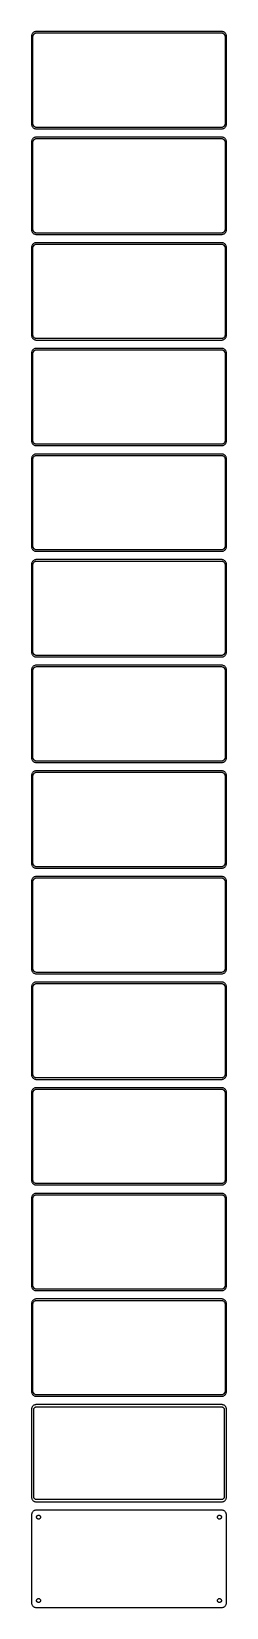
# Model space of a CAD drawing. Header units: metres. Extents: x -105 to 105, y 1658 to 3358.
import ezdxf

# ---------------------------------------------------------------- set-up
doc = ezdxf.new("R2010")
doc.units = ezdxf.units.M

msp = doc.modelspace()

# ---------------------------------------------------------------- linework, layer by layer
for p, q in [((-104.961, 3354.13), (-105, 3353.5)), ((-105, 3353.5), (-105, 3258.5)), ((-104.843, 3354.74), (-104.961, 3354.13)), ((-104.649, 3355.34), (-104.843, 3354.74)), ((-104.382, 3355.91), (-104.649, 3355.34)), ((-104.045, 3356.44), (-104.382, 3355.91)), ((-103.645, 3356.92), (-104.045, 3356.44)), ((-103.187, 3357.35), (-103.645, 3356.92)), ((-103.5, 3353), (-103.468, 3353.5)), ((-103.5, 3259), (-103.5, 3353)), ((-103.468, 3353.5), (-103.374, 3353.99)), ((-103.374, 3353.99), (-103.219, 3354.47)), ((-103.219, 3354.47), (-103.005, 3354.93)), ((-102.679, 3357.72), (-103.187, 3357.35)), ((-103.005, 3354.93), (-102.736, 3355.35)), ((-102.736, 3355.35), (-102.416, 3355.74)), ((-102.129, 3358.02), (-102.679, 3357.72)), ((-102.416, 3355.74), (-102.05, 3356.08)), ((-101.545, 3358.26), (-102.129, 3358.02)), ((-102.05, 3356.08), (-101.643, 3356.38)), ((-101.643, 3356.38), (-101.203, 3356.62)), ((-100.937, 3358.41), (-101.545, 3358.26)), ((-101.203, 3356.62), (-100.736, 3356.8)), ((-100.314, 3358.49), (-100.937, 3358.41)), ((-100.736, 3356.8), (-100.25, 3356.93)), ((100.314, 3358.49), (-100.314, 3358.49)), ((-100.25, 3356.93), (-99.7512, 3356.99)), ((-99.7512, 3356.99), (99.7512, 3356.99)), ((99.7512, 3356.99), (100.25, 3356.93)), ((100.25, 3356.93), (100.736, 3356.8)), ((100.937, 3358.41), (100.314, 3358.49)), ((100.736, 3356.8), (101.203, 3356.62)), ((101.545, 3358.26), (100.937, 3358.41)), ((101.203, 3356.62), (101.643, 3356.38)), ((102.129, 3358.02), (101.545, 3358.26)), ((101.643, 3356.38), (102.05, 3356.08)), ((102.05, 3356.08), (102.416, 3355.74)), ((102.679, 3357.72), (102.129, 3358.02)), ((102.416, 3355.74), (102.736, 3355.35)), ((103.187, 3357.35), (102.679, 3357.72)), ((102.736, 3355.35), (103.005, 3354.93)), ((103.005, 3354.93), (103.219, 3354.47)), ((103.645, 3356.92), (103.187, 3357.35)), ((103.219, 3354.47), (103.374, 3353.99)), ((103.374, 3353.99), (103.468, 3353.5)), ((103.468, 3353.5), (103.5, 3353)), ((103.5, 3353), (103.5, 3259)), ((104.045, 3356.44), (103.645, 3356.92)), ((104.382, 3355.91), (104.045, 3356.44)), ((104.649, 3355.34), (104.382, 3355.91)), ((104.843, 3354.74), (104.649, 3355.34)), ((104.961, 3354.13), (104.843, 3354.74)), ((105, 3353.5), (104.961, 3354.13)), ((105, 3258.5), (105, 3353.5)), ((-105, 3258.5), (-104.961, 3257.87)), ((-104.961, 3257.87), (-104.843, 3257.26)), ((-104.843, 3257.26), (-104.649, 3256.66)), ((-104.649, 3256.66), (-104.382, 3256.09)), ((-104.382, 3256.09), (-104.045, 3255.56)), ((-104.045, 3255.56), (-103.645, 3255.08)), ((-103.645, 3255.08), (-103.187, 3254.65)), ((-103.468, 3258.5), (-103.5, 3259)), ((-103.374, 3258.01), (-103.468, 3258.5)), ((-103.219, 3257.53), (-103.374, 3258.01)), ((-103.005, 3257.07), (-103.219, 3257.53)), ((-103.187, 3254.65), (-102.679, 3254.28)), ((-102.736, 3256.65), (-103.005, 3257.07)), ((-102.416, 3256.26), (-102.736, 3256.65)), ((-102.679, 3254.28), (-102.129, 3253.98)), ((-102.05, 3255.92), (-102.416, 3256.26)), ((-102.129, 3253.98), (-101.545, 3253.74)), ((-101.643, 3255.62), (-102.05, 3255.92)), ((-101.203, 3255.38), (-101.643, 3255.62)), ((-101.545, 3253.74), (-100.937, 3253.59)), ((-100.736, 3255.2), (-101.203, 3255.38)), ((-100.937, 3253.59), (-100.314, 3253.51)), ((-100.25, 3255.07), (-100.736, 3255.2)), ((-100.314, 3253.51), (100.314, 3253.51)), ((-99.7512, 3255.01), (-100.25, 3255.07)), ((99.7512, 3255.01), (-99.7512, 3255.01)), ((100.25, 3255.07), (99.7512, 3255.01)), ((100.736, 3255.2), (100.25, 3255.07)), ((100.314, 3253.51), (100.937, 3253.59)), ((101.203, 3255.38), (100.736, 3255.2)), ((100.937, 3253.59), (101.545, 3253.74)), ((101.643, 3255.62), (101.203, 3255.38)), ((101.545, 3253.74), (102.129, 3253.98)), ((102.05, 3255.92), (101.643, 3255.62)), ((102.416, 3256.26), (102.05, 3255.92)), ((102.129, 3253.98), (102.679, 3254.28)), ((102.736, 3256.65), (102.416, 3256.26)), ((102.679, 3254.28), (103.187, 3254.65)), ((103.005, 3257.07), (102.736, 3256.65)), ((103.219, 3257.53), (103.005, 3257.07)), ((103.187, 3254.65), (103.645, 3255.08)), ((103.374, 3258.01), (103.219, 3257.53)), ((103.468, 3258.5), (103.374, 3258.01)), ((103.5, 3259), (103.468, 3258.5)), ((103.645, 3255.08), (104.045, 3255.56)), ((104.045, 3255.56), (104.382, 3256.09)), ((104.382, 3256.09), (104.649, 3256.66)), ((104.649, 3256.66), (104.843, 3257.26)), ((104.843, 3257.26), (104.961, 3257.87)), ((104.961, 3257.87), (105, 3258.5)), ((-104.961, 3240.13), (-105, 3239.5)), ((-105, 3239.5), (-105, 3144.5)), ((-104.843, 3240.74), (-104.961, 3240.13)), ((-104.649, 3241.34), (-104.843, 3240.74)), ((-104.382, 3241.91), (-104.649, 3241.34)), ((-104.045, 3242.44), (-104.382, 3241.91)), ((-103.645, 3242.92), (-104.045, 3242.44)), ((-103.187, 3243.35), (-103.645, 3242.92)), ((-103.5, 3239), (-103.468, 3239.5)), ((-103.5, 3145), (-103.5, 3239)), ((-103.468, 3239.5), (-103.374, 3239.99)), ((-103.374, 3239.99), (-103.219, 3240.47)), ((-103.219, 3240.47), (-103.005, 3240.93)), ((-102.679, 3243.72), (-103.187, 3243.35)), ((-103.005, 3240.93), (-102.736, 3241.35)), ((-102.736, 3241.35), (-102.416, 3241.74)), ((-102.129, 3244.02), (-102.679, 3243.72)), ((-102.416, 3241.74), (-102.05, 3242.08)), ((-101.545, 3244.26), (-102.129, 3244.02)), ((-102.05, 3242.08), (-101.643, 3242.38)), ((-101.643, 3242.38), (-101.203, 3242.62)), ((-100.937, 3244.41), (-101.545, 3244.26)), ((-101.203, 3242.62), (-100.736, 3242.8)), ((-100.314, 3244.49), (-100.937, 3244.41)), ((-100.736, 3242.8), (-100.25, 3242.93)), ((100.314, 3244.49), (-100.314, 3244.49)), ((-100.25, 3242.93), (-99.7512, 3242.99)), ((-99.7512, 3242.99), (99.7512, 3242.99)), ((99.7512, 3242.99), (100.25, 3242.93)), ((100.25, 3242.93), (100.736, 3242.8)), ((100.937, 3244.41), (100.314, 3244.49)), ((100.736, 3242.8), (101.203, 3242.62)), ((101.545, 3244.26), (100.937, 3244.41)), ((101.203, 3242.62), (101.643, 3242.38)), ((102.129, 3244.02), (101.545, 3244.26)), ((101.643, 3242.38), (102.05, 3242.08)), ((102.05, 3242.08), (102.416, 3241.74)), ((102.679, 3243.72), (102.129, 3244.02)), ((102.416, 3241.74), (102.736, 3241.35)), ((103.187, 3243.35), (102.679, 3243.72)), ((102.736, 3241.35), (103.005, 3240.93)), ((103.005, 3240.93), (103.219, 3240.47)), ((103.645, 3242.92), (103.187, 3243.35)), ((103.219, 3240.47), (103.374, 3239.99)), ((103.374, 3239.99), (103.468, 3239.5)), ((103.468, 3239.5), (103.5, 3239)), ((103.5, 3239), (103.5, 3145)), ((104.045, 3242.44), (103.645, 3242.92)), ((104.382, 3241.91), (104.045, 3242.44)), ((104.649, 3241.34), (104.382, 3241.91)), ((104.843, 3240.74), (104.649, 3241.34)), ((104.961, 3240.13), (104.843, 3240.74)), ((105, 3239.5), (104.961, 3240.13)), ((105, 3144.5), (105, 3239.5)), ((-105, 3144.5), (-104.961, 3143.87)), ((-104.961, 3143.87), (-104.843, 3143.26)), ((-104.843, 3143.26), (-104.649, 3142.66)), ((-104.649, 3142.66), (-104.382, 3142.09)), ((-104.382, 3142.09), (-104.045, 3141.56)), ((-104.045, 3141.56), (-103.645, 3141.08)), ((-103.645, 3141.08), (-103.187, 3140.65)), ((-103.468, 3144.5), (-103.5, 3145)), ((-103.374, 3144.01), (-103.468, 3144.5)), ((-103.219, 3143.53), (-103.374, 3144.01)), ((-103.005, 3143.07), (-103.219, 3143.53)), ((-103.187, 3140.65), (-102.679, 3140.28)), ((-102.736, 3142.65), (-103.005, 3143.07)), ((-102.416, 3142.26), (-102.736, 3142.65)), ((-102.679, 3140.28), (-102.129, 3139.98)), ((-102.129, 3130.02), (-102.679, 3129.72)), ((-102.05, 3141.92), (-102.416, 3142.26)), ((-102.129, 3139.98), (-101.545, 3139.74)), ((-101.545, 3130.26), (-102.129, 3130.02)), ((-101.643, 3141.62), (-102.05, 3141.92)), ((-101.203, 3141.38), (-101.643, 3141.62)), ((-101.545, 3139.74), (-100.937, 3139.59)), ((-100.937, 3130.41), (-101.545, 3130.26)), ((-100.736, 3141.2), (-101.203, 3141.38)), ((-100.937, 3139.59), (-100.314, 3139.51)), ((-100.314, 3130.49), (-100.937, 3130.41)), ((-100.25, 3141.07), (-100.736, 3141.2)), ((-100.314, 3139.51), (100.314, 3139.51)), ((100.314, 3130.49), (-100.314, 3130.49)), ((-99.7512, 3141.01), (-100.25, 3141.07)), ((99.7512, 3141.01), (-99.7512, 3141.01)), ((100.25, 3141.07), (99.7512, 3141.01)), ((100.736, 3141.2), (100.25, 3141.07)), ((100.314, 3139.51), (100.937, 3139.59)), ((100.937, 3130.41), (100.314, 3130.49)), ((101.203, 3141.38), (100.736, 3141.2)), ((100.937, 3139.59), (101.545, 3139.74)), ((101.545, 3130.26), (100.937, 3130.41)), ((101.643, 3141.62), (101.203, 3141.38)), ((101.545, 3139.74), (102.129, 3139.98)), ((102.129, 3130.02), (101.545, 3130.26)), ((102.05, 3141.92), (101.643, 3141.62)), ((102.416, 3142.26), (102.05, 3141.92)), ((102.129, 3139.98), (102.679, 3140.28)), ((102.679, 3129.72), (102.129, 3130.02)), ((102.736, 3142.65), (102.416, 3142.26)), ((102.679, 3140.28), (103.187, 3140.65)), ((103.005, 3143.07), (102.736, 3142.65)), ((103.219, 3143.53), (103.005, 3143.07)), ((103.187, 3140.65), (103.645, 3141.08)), ((103.374, 3144.01), (103.219, 3143.53)), ((103.468, 3144.5), (103.374, 3144.01)), ((103.5, 3145), (103.468, 3144.5)), ((103.645, 3141.08), (104.045, 3141.56)), ((104.045, 3141.56), (104.382, 3142.09)), ((104.382, 3142.09), (104.649, 3142.66)), ((104.649, 3142.66), (104.843, 3143.26)), ((104.843, 3143.26), (104.961, 3143.87)), ((104.961, 3143.87), (105, 3144.5)), ((-104.961, 3126.13), (-105, 3125.5)), ((-105, 3125.5), (-105, 3030.5)), ((-104.843, 3126.74), (-104.961, 3126.13)), ((-104.649, 3127.34), (-104.843, 3126.74)), ((-104.382, 3127.91), (-104.649, 3127.34)), ((-104.045, 3128.44), (-104.382, 3127.91)), ((-103.645, 3128.92), (-104.045, 3128.44)), ((-103.187, 3129.35), (-103.645, 3128.92)), ((-103.5, 3125), (-103.468, 3125.5)), ((-103.5, 3031), (-103.5, 3125)), ((-103.468, 3125.5), (-103.374, 3125.99)), ((-103.374, 3125.99), (-103.219, 3126.47)), ((-103.219, 3126.47), (-103.005, 3126.93)), ((-102.679, 3129.72), (-103.187, 3129.35)), ((-103.005, 3126.93), (-102.736, 3127.35)), ((-102.736, 3127.35), (-102.416, 3127.74)), ((-102.416, 3127.74), (-102.05, 3128.08)), ((-102.05, 3128.08), (-101.643, 3128.38)), ((-101.643, 3128.38), (-101.203, 3128.62)), ((-101.203, 3128.62), (-100.736, 3128.8)), ((-100.736, 3128.8), (-100.25, 3128.93)), ((-100.25, 3128.93), (-99.7512, 3128.99)), ((-99.7512, 3128.99), (99.7512, 3128.99)), ((99.7512, 3128.99), (100.25, 3128.93)), ((100.25, 3128.93), (100.736, 3128.8)), ((100.736, 3128.8), (101.203, 3128.62)), ((101.203, 3128.62), (101.643, 3128.38)), ((101.643, 3128.38), (102.05, 3128.08)), ((102.05, 3128.08), (102.416, 3127.74)), ((102.416, 3127.74), (102.736, 3127.35)), ((103.187, 3129.35), (102.679, 3129.72)), ((102.736, 3127.35), (103.005, 3126.93)), ((103.005, 3126.93), (103.219, 3126.47)), ((103.645, 3128.92), (103.187, 3129.35)), ((103.219, 3126.47), (103.374, 3125.99)), ((103.374, 3125.99), (103.468, 3125.5)), ((103.468, 3125.5), (103.5, 3125)), ((103.5, 3125), (103.5, 3031)), ((104.045, 3128.44), (103.645, 3128.92)), ((104.382, 3127.91), (104.045, 3128.44)), ((104.649, 3127.34), (104.382, 3127.91)), ((104.843, 3126.74), (104.649, 3127.34)), ((104.961, 3126.13), (104.843, 3126.74)), ((105, 3125.5), (104.961, 3126.13)), ((105, 3030.5), (105, 3125.5)), ((-105, 3030.5), (-104.961, 3029.87)), ((-104.961, 3029.87), (-104.843, 3029.26)), ((-104.843, 3029.26), (-104.649, 3028.66)), ((-104.649, 3028.66), (-104.382, 3028.09)), ((-104.382, 3028.09), (-104.045, 3027.56)), ((-103.468, 3030.5), (-103.5, 3031)), ((-103.374, 3030.01), (-103.468, 3030.5)), ((-103.219, 3029.53), (-103.374, 3030.01)), ((-103.005, 3029.07), (-103.219, 3029.53)), ((-102.736, 3028.65), (-103.005, 3029.07)), ((-102.416, 3028.26), (-102.736, 3028.65)), ((-102.05, 3027.92), (-102.416, 3028.26)), ((-101.643, 3027.62), (-102.05, 3027.92)), ((102.05, 3027.92), (101.643, 3027.62)), ((102.416, 3028.26), (102.05, 3027.92)), ((102.736, 3028.65), (102.416, 3028.26)), ((103.005, 3029.07), (102.736, 3028.65)), ((103.219, 3029.53), (103.005, 3029.07)), ((103.374, 3030.01), (103.219, 3029.53)), ((103.468, 3030.5), (103.374, 3030.01)), ((103.5, 3031), (103.468, 3030.5)), ((104.045, 3027.56), (104.382, 3028.09)), ((104.382, 3028.09), (104.649, 3028.66)), ((104.649, 3028.66), (104.843, 3029.26)), ((104.843, 3029.26), (104.961, 3029.87)), ((104.961, 3029.87), (105, 3030.5)), ((-104.961, 3012.13), (-105, 3011.5)), ((-105, 3011.5), (-105, 2916.5)), ((-104.843, 3012.74), (-104.961, 3012.13)), ((-104.649, 3013.34), (-104.843, 3012.74)), ((-104.382, 3013.91), (-104.649, 3013.34)), ((-104.045, 3014.44), (-104.382, 3013.91)), ((-104.045, 3027.56), (-103.645, 3027.08)), ((-103.645, 3014.92), (-104.045, 3014.44)), ((-103.645, 3027.08), (-103.187, 3026.65)), ((-103.187, 3015.35), (-103.645, 3014.92)), ((-103.5, 3011), (-103.468, 3011.5)), ((-103.5, 2917), (-103.5, 3011)), ((-103.468, 3011.5), (-103.374, 3011.99)), ((-103.374, 3011.99), (-103.219, 3012.47)), ((-103.219, 3012.47), (-103.005, 3012.93)), ((-103.187, 3026.65), (-102.679, 3026.28)), ((-102.679, 3015.72), (-103.187, 3015.35)), ((-103.005, 3012.93), (-102.736, 3013.35)), ((-102.736, 3013.35), (-102.416, 3013.74)), ((-102.679, 3026.28), (-102.129, 3025.98)), ((-102.129, 3016.02), (-102.679, 3015.72)), ((-102.416, 3013.74), (-102.05, 3014.08)), ((-102.129, 3025.98), (-101.545, 3025.74)), ((-101.545, 3016.26), (-102.129, 3016.02)), ((-102.05, 3014.08), (-101.643, 3014.38)), ((-101.203, 3027.38), (-101.643, 3027.62)), ((-101.643, 3014.38), (-101.203, 3014.62)), ((-101.545, 3025.74), (-100.937, 3025.59)), ((-100.937, 3016.41), (-101.545, 3016.26)), ((-100.736, 3027.2), (-101.203, 3027.38)), ((-101.203, 3014.62), (-100.736, 3014.8)), ((-100.937, 3025.59), (-100.314, 3025.51)), ((-100.314, 3016.49), (-100.937, 3016.41)), ((-100.25, 3027.07), (-100.736, 3027.2)), ((-100.736, 3014.8), (-100.25, 3014.93)), ((-100.314, 3025.51), (100.314, 3025.51)), ((100.314, 3016.49), (-100.314, 3016.49)), ((-99.7512, 3027.01), (-100.25, 3027.07)), ((-100.25, 3014.93), (-99.7512, 3014.99)), ((99.7512, 3027.01), (-99.7512, 3027.01)), ((-99.7512, 3014.99), (99.7512, 3014.99)), ((100.25, 3027.07), (99.7512, 3027.01)), ((99.7512, 3014.99), (100.25, 3014.93)), ((100.736, 3027.2), (100.25, 3027.07)), ((100.25, 3014.93), (100.736, 3014.8)), ((100.314, 3025.51), (100.937, 3025.59)), ((100.937, 3016.41), (100.314, 3016.49)), ((101.203, 3027.38), (100.736, 3027.2)), ((100.736, 3014.8), (101.203, 3014.62)), ((100.937, 3025.59), (101.545, 3025.74)), ((101.545, 3016.26), (100.937, 3016.41)), ((101.643, 3027.62), (101.203, 3027.38)), ((101.203, 3014.62), (101.643, 3014.38)), ((101.545, 3025.74), (102.129, 3025.98)), ((102.129, 3016.02), (101.545, 3016.26)), ((101.643, 3014.38), (102.05, 3014.08)), ((102.05, 3014.08), (102.416, 3013.74)), ((102.129, 3025.98), (102.679, 3026.28)), ((102.679, 3015.72), (102.129, 3016.02)), ((102.416, 3013.74), (102.736, 3013.35)), ((102.679, 3026.28), (103.187, 3026.65)), ((103.187, 3015.35), (102.679, 3015.72)), ((102.736, 3013.35), (103.005, 3012.93)), ((103.005, 3012.93), (103.219, 3012.47)), ((103.187, 3026.65), (103.645, 3027.08)), ((103.645, 3014.92), (103.187, 3015.35)), ((103.219, 3012.47), (103.374, 3011.99)), ((103.374, 3011.99), (103.468, 3011.5)), ((103.468, 3011.5), (103.5, 3011)), ((103.5, 3011), (103.5, 2917)), ((103.645, 3027.08), (104.045, 3027.56)), ((104.045, 3014.44), (103.645, 3014.92)), ((104.382, 3013.91), (104.045, 3014.44)), ((104.649, 3013.34), (104.382, 3013.91)), ((104.843, 3012.74), (104.649, 3013.34)), ((104.961, 3012.13), (104.843, 3012.74)), ((105, 3011.5), (104.961, 3012.13)), ((105, 2916.5), (105, 3011.5)), ((-105, 2916.5), (-104.961, 2915.87)), ((-104.961, 2915.87), (-104.843, 2915.26)), ((-104.843, 2915.26), (-104.649, 2914.66)), ((-104.649, 2914.66), (-104.382, 2914.09)), ((-104.382, 2914.09), (-104.045, 2913.56)), ((-104.045, 2913.56), (-103.645, 2913.08)), ((-103.645, 2913.08), (-103.187, 2912.65)), ((-103.468, 2916.5), (-103.5, 2917)), ((-103.374, 2916.01), (-103.468, 2916.5)), ((-103.219, 2915.53), (-103.374, 2916.01)), ((-103.005, 2915.07), (-103.219, 2915.53)), ((-103.187, 2912.65), (-102.679, 2912.28)), ((-102.736, 2914.65), (-103.005, 2915.07)), ((-102.416, 2914.26), (-102.736, 2914.65)), ((-102.679, 2912.28), (-102.129, 2911.98)), ((-102.05, 2913.92), (-102.416, 2914.26)), ((-102.129, 2911.98), (-101.545, 2911.74)), ((-101.643, 2913.62), (-102.05, 2913.92)), ((-101.203, 2913.38), (-101.643, 2913.62)), ((-101.545, 2911.74), (-100.937, 2911.59)), ((-100.736, 2913.2), (-101.203, 2913.38)), ((-100.937, 2911.59), (-100.314, 2911.51)), ((-100.25, 2913.07), (-100.736, 2913.2)), ((-100.314, 2911.51), (100.314, 2911.51)), ((-99.7512, 2913.01), (-100.25, 2913.07)), ((99.7512, 2913.01), (-99.7512, 2913.01)), ((100.25, 2913.07), (99.7512, 2913.01)), ((100.736, 2913.2), (100.25, 2913.07)), ((100.314, 2911.51), (100.937, 2911.59)), ((101.203, 2913.38), (100.736, 2913.2)), ((100.937, 2911.59), (101.545, 2911.74)), ((101.643, 2913.62), (101.203, 2913.38)), ((101.545, 2911.74), (102.129, 2911.98)), ((102.05, 2913.92), (101.643, 2913.62)), ((102.416, 2914.26), (102.05, 2913.92)), ((102.129, 2911.98), (102.679, 2912.28)), ((102.736, 2914.65), (102.416, 2914.26)), ((102.679, 2912.28), (103.187, 2912.65)), ((103.005, 2915.07), (102.736, 2914.65)), ((103.219, 2915.53), (103.005, 2915.07)), ((103.187, 2912.65), (103.645, 2913.08)), ((103.374, 2916.01), (103.219, 2915.53)), ((103.468, 2916.5), (103.374, 2916.01)), ((103.5, 2917), (103.468, 2916.5)), ((103.645, 2913.08), (104.045, 2913.56)), ((104.045, 2913.56), (104.382, 2914.09)), ((104.382, 2914.09), (104.649, 2914.66)), ((104.649, 2914.66), (104.843, 2915.26)), ((104.843, 2915.26), (104.961, 2915.87)), ((104.961, 2915.87), (105, 2916.5)), ((-104.961, 2898.13), (-105, 2897.5)), ((-105, 2897.5), (-105, 2802.5)), ((-104.843, 2898.74), (-104.961, 2898.13)), ((-104.649, 2899.34), (-104.843, 2898.74)), ((-104.382, 2899.91), (-104.649, 2899.34)), ((-104.045, 2900.44), (-104.382, 2899.91)), ((-103.645, 2900.92), (-104.045, 2900.44)), ((-103.187, 2901.35), (-103.645, 2900.92)), ((-103.5, 2897), (-103.468, 2897.5)), ((-103.5, 2803), (-103.5, 2897)), ((-103.468, 2897.5), (-103.374, 2897.99)), ((-103.374, 2897.99), (-103.219, 2898.47)), ((-103.219, 2898.47), (-103.005, 2898.93)), ((-102.679, 2901.72), (-103.187, 2901.35)), ((-103.005, 2898.93), (-102.736, 2899.35)), ((-102.736, 2899.35), (-102.416, 2899.74)), ((-102.129, 2902.02), (-102.679, 2901.72)), ((-102.416, 2899.74), (-102.05, 2900.08)), ((-101.545, 2902.26), (-102.129, 2902.02)), ((-102.05, 2900.08), (-101.643, 2900.38)), ((-101.643, 2900.38), (-101.203, 2900.62)), ((-100.937, 2902.41), (-101.545, 2902.26)), ((-101.203, 2900.62), (-100.736, 2900.8)), ((-100.314, 2902.49), (-100.937, 2902.41)), ((-100.736, 2900.8), (-100.25, 2900.93)), ((100.314, 2902.49), (-100.314, 2902.49)), ((-100.25, 2900.93), (-99.7512, 2900.99)), ((-99.7512, 2900.99), (99.7512, 2900.99)), ((99.7512, 2900.99), (100.25, 2900.93)), ((100.25, 2900.93), (100.736, 2900.8)), ((100.937, 2902.41), (100.314, 2902.49)), ((100.736, 2900.8), (101.203, 2900.62)), ((101.545, 2902.26), (100.937, 2902.41)), ((101.203, 2900.62), (101.643, 2900.38)), ((102.129, 2902.02), (101.545, 2902.26)), ((101.643, 2900.38), (102.05, 2900.08)), ((102.05, 2900.08), (102.416, 2899.74)), ((102.679, 2901.72), (102.129, 2902.02)), ((102.416, 2899.74), (102.736, 2899.35)), ((103.187, 2901.35), (102.679, 2901.72)), ((102.736, 2899.35), (103.005, 2898.93)), ((103.005, 2898.93), (103.219, 2898.47)), ((103.645, 2900.92), (103.187, 2901.35)), ((103.219, 2898.47), (103.374, 2897.99)), ((103.374, 2897.99), (103.468, 2897.5)), ((103.468, 2897.5), (103.5, 2897)), ((103.5, 2897), (103.5, 2803)), ((104.045, 2900.44), (103.645, 2900.92)), ((104.382, 2899.91), (104.045, 2900.44)), ((104.649, 2899.34), (104.382, 2899.91)), ((104.843, 2898.74), (104.649, 2899.34)), ((104.961, 2898.13), (104.843, 2898.74)), ((105, 2897.5), (104.961, 2898.13)), ((105, 2802.5), (105, 2897.5)), ((-105, 2802.5), (-104.961, 2801.87)), ((-104.961, 2801.87), (-104.843, 2801.26)), ((-104.843, 2801.26), (-104.649, 2800.66)), ((-104.649, 2800.66), (-104.382, 2800.09)), ((-104.382, 2800.09), (-104.045, 2799.56)), ((-104.045, 2799.56), (-103.645, 2799.08)), ((-103.645, 2799.08), (-103.187, 2798.65)), ((-103.468, 2802.5), (-103.5, 2803)), ((-103.374, 2802.01), (-103.468, 2802.5)), ((-103.219, 2801.53), (-103.374, 2802.01)), ((-103.005, 2801.07), (-103.219, 2801.53)), ((-103.187, 2798.65), (-102.679, 2798.28)), ((-102.736, 2800.65), (-103.005, 2801.07)), ((-102.416, 2800.26), (-102.736, 2800.65)), ((-102.679, 2798.28), (-102.129, 2797.98)), ((-102.05, 2799.92), (-102.416, 2800.26)), ((-102.129, 2797.98), (-101.545, 2797.74)), ((-101.643, 2799.62), (-102.05, 2799.92)), ((-101.203, 2799.38), (-101.643, 2799.62)), ((-101.545, 2797.74), (-100.937, 2797.59)), ((-100.736, 2799.2), (-101.203, 2799.38)), ((-100.937, 2797.59), (-100.314, 2797.51)), ((-100.25, 2799.07), (-100.736, 2799.2)), ((-100.314, 2797.51), (100.314, 2797.51)), ((-99.7512, 2799.01), (-100.25, 2799.07)), ((99.7512, 2799.01), (-99.7512, 2799.01)), ((100.25, 2799.07), (99.7512, 2799.01)), ((100.736, 2799.2), (100.25, 2799.07)), ((100.314, 2797.51), (100.937, 2797.59)), ((101.203, 2799.38), (100.736, 2799.2)), ((100.937, 2797.59), (101.545, 2797.74)), ((101.643, 2799.62), (101.203, 2799.38)), ((101.545, 2797.74), (102.129, 2797.98)), ((102.05, 2799.92), (101.643, 2799.62)), ((102.416, 2800.26), (102.05, 2799.92)), ((102.129, 2797.98), (102.679, 2798.28)), ((102.736, 2800.65), (102.416, 2800.26)), ((102.679, 2798.28), (103.187, 2798.65)), ((103.005, 2801.07), (102.736, 2800.65)), ((103.219, 2801.53), (103.005, 2801.07)), ((103.187, 2798.65), (103.645, 2799.08)), ((103.374, 2802.01), (103.219, 2801.53)), ((103.468, 2802.5), (103.374, 2802.01)), ((103.5, 2803), (103.468, 2802.5)), ((103.645, 2799.08), (104.045, 2799.56)), ((104.045, 2799.56), (104.382, 2800.09)), ((104.382, 2800.09), (104.649, 2800.66)), ((104.649, 2800.66), (104.843, 2801.26)), ((104.843, 2801.26), (104.961, 2801.87)), ((104.961, 2801.87), (105, 2802.5)), ((-104.961, 2784.13), (-105, 2783.5)), ((-105, 2783.5), (-105, 2688.5)), ((-104.843, 2784.74), (-104.961, 2784.13)), ((-104.649, 2785.34), (-104.843, 2784.74)), ((-104.382, 2785.91), (-104.649, 2785.34)), ((-104.045, 2786.44), (-104.382, 2785.91)), ((-103.645, 2786.92), (-104.045, 2786.44)), ((-103.187, 2787.35), (-103.645, 2786.92)), ((-103.5, 2783), (-103.468, 2783.5)), ((-103.5, 2689), (-103.5, 2783)), ((-103.468, 2783.5), (-103.374, 2783.99)), ((-103.374, 2783.99), (-103.219, 2784.47)), ((-103.219, 2784.47), (-103.005, 2784.93)), ((-102.679, 2787.72), (-103.187, 2787.35)), ((-103.005, 2784.93), (-102.736, 2785.35)), ((-102.736, 2785.35), (-102.416, 2785.74)), ((-102.129, 2788.02), (-102.679, 2787.72)), ((-102.416, 2785.74), (-102.05, 2786.08)), ((-101.545, 2788.26), (-102.129, 2788.02)), ((-102.05, 2786.08), (-101.643, 2786.38)), ((-101.643, 2786.38), (-101.203, 2786.62)), ((-100.937, 2788.41), (-101.545, 2788.26)), ((-101.203, 2786.62), (-100.736, 2786.8)), ((-100.314, 2788.49), (-100.937, 2788.41)), ((-100.736, 2786.8), (-100.25, 2786.93)), ((100.314, 2788.49), (-100.314, 2788.49)), ((-100.25, 2786.93), (-99.7512, 2786.99)), ((-99.7512, 2786.99), (99.7512, 2786.99)), ((99.7512, 2786.99), (100.25, 2786.93)), ((100.25, 2786.93), (100.736, 2786.8)), ((100.937, 2788.41), (100.314, 2788.49)), ((100.736, 2786.8), (101.203, 2786.62)), ((101.545, 2788.26), (100.937, 2788.41)), ((101.203, 2786.62), (101.643, 2786.38)), ((102.129, 2788.02), (101.545, 2788.26)), ((101.643, 2786.38), (102.05, 2786.08)), ((102.05, 2786.08), (102.416, 2785.74)), ((102.679, 2787.72), (102.129, 2788.02)), ((102.416, 2785.74), (102.736, 2785.35)), ((103.187, 2787.35), (102.679, 2787.72)), ((102.736, 2785.35), (103.005, 2784.93)), ((103.005, 2784.93), (103.219, 2784.47)), ((103.645, 2786.92), (103.187, 2787.35)), ((103.219, 2784.47), (103.374, 2783.99)), ((103.374, 2783.99), (103.468, 2783.5)), ((103.468, 2783.5), (103.5, 2783)), ((103.5, 2783), (103.5, 2689)), ((104.045, 2786.44), (103.645, 2786.92)), ((104.382, 2785.91), (104.045, 2786.44)), ((104.649, 2785.34), (104.382, 2785.91)), ((104.843, 2784.74), (104.649, 2785.34)), ((104.961, 2784.13), (104.843, 2784.74)), ((105, 2783.5), (104.961, 2784.13)), ((105, 2688.5), (105, 2783.5)), ((-105, 2688.5), (-104.961, 2687.87)), ((-104.961, 2687.87), (-104.843, 2687.26)), ((-103.468, 2688.5), (-103.5, 2689)), ((-103.374, 2688.01), (-103.468, 2688.5)), ((-103.219, 2687.53), (-103.374, 2688.01)), ((103.374, 2688.01), (103.219, 2687.53)), ((103.468, 2688.5), (103.374, 2688.01)), ((103.5, 2689), (103.468, 2688.5)), ((104.843, 2687.26), (104.961, 2687.87)), ((104.961, 2687.87), (105, 2688.5)), ((-104.843, 2670.74), (-104.961, 2670.13)), ((-104.843, 2687.26), (-104.649, 2686.66)), ((-104.649, 2671.34), (-104.843, 2670.74)), ((-104.649, 2686.66), (-104.382, 2686.09)), ((-104.382, 2671.91), (-104.649, 2671.34)), ((-104.382, 2686.09), (-104.045, 2685.56)), ((-104.045, 2672.44), (-104.382, 2671.91)), ((-104.045, 2685.56), (-103.645, 2685.08)), ((-103.645, 2672.92), (-104.045, 2672.44)), ((-103.645, 2685.08), (-103.187, 2684.65)), ((-103.187, 2673.35), (-103.645, 2672.92)), ((-103.005, 2687.07), (-103.219, 2687.53)), ((-103.219, 2670.47), (-103.005, 2670.93)), ((-103.187, 2684.65), (-102.679, 2684.28)), ((-102.679, 2673.72), (-103.187, 2673.35)), ((-102.736, 2686.65), (-103.005, 2687.07)), ((-103.005, 2670.93), (-102.736, 2671.35)), ((-102.416, 2686.26), (-102.736, 2686.65)), ((-102.736, 2671.35), (-102.416, 2671.74)), ((-102.679, 2684.28), (-102.129, 2683.98)), ((-102.129, 2674.02), (-102.679, 2673.72)), ((-102.05, 2685.92), (-102.416, 2686.26)), ((-102.416, 2671.74), (-102.05, 2672.08)), ((-102.129, 2683.98), (-101.545, 2683.74)), ((-101.545, 2674.26), (-102.129, 2674.02)), ((-101.643, 2685.62), (-102.05, 2685.92)), ((-102.05, 2672.08), (-101.643, 2672.38)), ((-101.203, 2685.38), (-101.643, 2685.62)), ((-101.643, 2672.38), (-101.203, 2672.62)), ((-101.545, 2683.74), (-100.937, 2683.59)), ((-100.937, 2674.41), (-101.545, 2674.26)), ((-100.736, 2685.2), (-101.203, 2685.38)), ((-101.203, 2672.62), (-100.736, 2672.8)), ((-100.937, 2683.59), (-100.314, 2683.51)), ((-100.314, 2674.49), (-100.937, 2674.41)), ((-100.25, 2685.07), (-100.736, 2685.2)), ((-100.736, 2672.8), (-100.25, 2672.93)), ((-100.314, 2683.51), (100.314, 2683.51)), ((100.314, 2674.49), (-100.314, 2674.49)), ((-99.7512, 2685.01), (-100.25, 2685.07)), ((-100.25, 2672.93), (-99.7512, 2672.99)), ((99.7512, 2685.01), (-99.7512, 2685.01)), ((-99.7512, 2672.99), (99.7512, 2672.99)), ((100.25, 2685.07), (99.7512, 2685.01)), ((99.7512, 2672.99), (100.25, 2672.93)), ((100.736, 2685.2), (100.25, 2685.07)), ((100.25, 2672.93), (100.736, 2672.8)), ((100.314, 2683.51), (100.937, 2683.59)), ((100.937, 2674.41), (100.314, 2674.49)), ((101.203, 2685.38), (100.736, 2685.2)), ((100.736, 2672.8), (101.203, 2672.62)), ((100.937, 2683.59), (101.545, 2683.74)), ((101.545, 2674.26), (100.937, 2674.41)), ((101.643, 2685.62), (101.203, 2685.38)), ((101.203, 2672.62), (101.643, 2672.38)), ((101.545, 2683.74), (102.129, 2683.98)), ((102.129, 2674.02), (101.545, 2674.26)), ((102.05, 2685.92), (101.643, 2685.62)), ((101.643, 2672.38), (102.05, 2672.08)), ((102.416, 2686.26), (102.05, 2685.92)), ((102.05, 2672.08), (102.416, 2671.74)), ((102.129, 2683.98), (102.679, 2684.28)), ((102.679, 2673.72), (102.129, 2674.02)), ((102.736, 2686.65), (102.416, 2686.26)), ((102.416, 2671.74), (102.736, 2671.35)), ((102.679, 2684.28), (103.187, 2684.65)), ((103.187, 2673.35), (102.679, 2673.72)), ((103.005, 2687.07), (102.736, 2686.65)), ((102.736, 2671.35), (103.005, 2670.93)), ((103.219, 2687.53), (103.005, 2687.07)), ((103.005, 2670.93), (103.219, 2670.47)), ((103.187, 2684.65), (103.645, 2685.08)), ((103.645, 2672.92), (103.187, 2673.35)), ((103.645, 2685.08), (104.045, 2685.56)), ((104.045, 2672.44), (103.645, 2672.92)), ((104.045, 2685.56), (104.382, 2686.09)), ((104.382, 2671.91), (104.045, 2672.44)), ((104.382, 2686.09), (104.649, 2686.66)), ((104.649, 2671.34), (104.382, 2671.91)), ((104.649, 2686.66), (104.843, 2687.26)), ((104.843, 2670.74), (104.649, 2671.34)), ((104.961, 2670.13), (104.843, 2670.74)), ((-104.961, 2670.13), (-105, 2669.5)), ((-105, 2669.5), (-105, 2574.5)), ((-103.5, 2669), (-103.468, 2669.5)), ((-103.5, 2575), (-103.5, 2669)), ((-103.468, 2669.5), (-103.374, 2669.99)), ((-103.374, 2669.99), (-103.219, 2670.47)), ((103.219, 2670.47), (103.374, 2669.99)), ((103.374, 2669.99), (103.468, 2669.5)), ((103.468, 2669.5), (103.5, 2669)), ((103.5, 2669), (103.5, 2575)), ((105, 2669.5), (104.961, 2670.13)), ((105, 2574.5), (105, 2669.5)), ((-105, 2574.5), (-104.961, 2573.87)), ((-104.961, 2573.87), (-104.843, 2573.26)), ((-104.843, 2573.26), (-104.649, 2572.66)), ((-104.649, 2572.66), (-104.382, 2572.09)), ((-104.382, 2572.09), (-104.045, 2571.56)), ((-104.045, 2571.56), (-103.645, 2571.08)), ((-103.645, 2571.08), (-103.187, 2570.65)), ((-103.468, 2574.5), (-103.5, 2575)), ((-103.374, 2574.01), (-103.468, 2574.5)), ((-103.219, 2573.53), (-103.374, 2574.01)), ((-103.005, 2573.07), (-103.219, 2573.53)), ((-103.187, 2570.65), (-102.679, 2570.28)), ((-102.736, 2572.65), (-103.005, 2573.07)), ((-102.416, 2572.26), (-102.736, 2572.65)), ((-102.679, 2570.28), (-102.129, 2569.98)), ((-102.05, 2571.92), (-102.416, 2572.26)), ((-102.129, 2569.98), (-101.545, 2569.74)), ((-101.643, 2571.62), (-102.05, 2571.92)), ((-101.203, 2571.38), (-101.643, 2571.62)), ((-101.545, 2569.74), (-100.937, 2569.59)), ((-100.736, 2571.2), (-101.203, 2571.38)), ((-100.937, 2569.59), (-100.314, 2569.51)), ((-100.25, 2571.07), (-100.736, 2571.2)), ((-100.314, 2569.51), (100.314, 2569.51)), ((-99.7512, 2571.01), (-100.25, 2571.07)), ((99.7512, 2571.01), (-99.7512, 2571.01)), ((100.25, 2571.07), (99.7512, 2571.01)), ((100.736, 2571.2), (100.25, 2571.07)), ((100.314, 2569.51), (100.937, 2569.59)), ((101.203, 2571.38), (100.736, 2571.2)), ((100.937, 2569.59), (101.545, 2569.74)), ((101.643, 2571.62), (101.203, 2571.38)), ((101.545, 2569.74), (102.129, 2569.98)), ((102.05, 2571.92), (101.643, 2571.62)), ((102.416, 2572.26), (102.05, 2571.92)), ((102.129, 2569.98), (102.679, 2570.28)), ((102.736, 2572.65), (102.416, 2572.26)), ((102.679, 2570.28), (103.187, 2570.65)), ((103.005, 2573.07), (102.736, 2572.65)), ((103.219, 2573.53), (103.005, 2573.07)), ((103.187, 2570.65), (103.645, 2571.08)), ((103.374, 2574.01), (103.219, 2573.53)), ((103.468, 2574.5), (103.374, 2574.01)), ((103.5, 2575), (103.468, 2574.5)), ((103.645, 2571.08), (104.045, 2571.56)), ((104.045, 2571.56), (104.382, 2572.09)), ((104.382, 2572.09), (104.649, 2572.66)), ((104.649, 2572.66), (104.843, 2573.26)), ((104.843, 2573.26), (104.961, 2573.87)), ((104.961, 2573.87), (105, 2574.5)), ((-104.961, 2556.13), (-105, 2555.5)), ((-105, 2555.5), (-105, 2460.5)), ((-104.843, 2556.74), (-104.961, 2556.13)), ((-104.649, 2557.34), (-104.843, 2556.74)), ((-104.382, 2557.91), (-104.649, 2557.34)), ((-104.045, 2558.44), (-104.382, 2557.91)), ((-103.645, 2558.92), (-104.045, 2558.44)), ((-103.187, 2559.35), (-103.645, 2558.92)), ((-103.5, 2555), (-103.468, 2555.5)), ((-103.5, 2461), (-103.5, 2555)), ((-103.468, 2555.5), (-103.374, 2555.99)), ((-103.374, 2555.99), (-103.219, 2556.47)), ((-103.219, 2556.47), (-103.005, 2556.93)), ((-102.679, 2559.72), (-103.187, 2559.35)), ((-103.005, 2556.93), (-102.736, 2557.35)), ((-102.736, 2557.35), (-102.416, 2557.74)), ((-102.129, 2560.02), (-102.679, 2559.72)), ((-102.416, 2557.74), (-102.05, 2558.08)), ((-101.545, 2560.26), (-102.129, 2560.02)), ((-102.05, 2558.08), (-101.643, 2558.38)), ((-101.643, 2558.38), (-101.203, 2558.62)), ((-100.937, 2560.41), (-101.545, 2560.26)), ((-101.203, 2558.62), (-100.736, 2558.8)), ((-100.314, 2560.49), (-100.937, 2560.41)), ((-100.736, 2558.8), (-100.25, 2558.93)), ((100.314, 2560.49), (-100.314, 2560.49)), ((-100.25, 2558.93), (-99.7512, 2558.99)), ((-99.7512, 2558.99), (99.7512, 2558.99)), ((99.7512, 2558.99), (100.25, 2558.93)), ((100.25, 2558.93), (100.736, 2558.8)), ((100.937, 2560.41), (100.314, 2560.49)), ((100.736, 2558.8), (101.203, 2558.62)), ((101.545, 2560.26), (100.937, 2560.41)), ((101.203, 2558.62), (101.643, 2558.38)), ((102.129, 2560.02), (101.545, 2560.26)), ((101.643, 2558.38), (102.05, 2558.08)), ((102.05, 2558.08), (102.416, 2557.74)), ((102.679, 2559.72), (102.129, 2560.02)), ((102.416, 2557.74), (102.736, 2557.35)), ((103.187, 2559.35), (102.679, 2559.72)), ((102.736, 2557.35), (103.005, 2556.93)), ((103.005, 2556.93), (103.219, 2556.47)), ((103.645, 2558.92), (103.187, 2559.35)), ((103.219, 2556.47), (103.374, 2555.99)), ((103.374, 2555.99), (103.468, 2555.5)), ((103.468, 2555.5), (103.5, 2555)), ((103.5, 2555), (103.5, 2461)), ((104.045, 2558.44), (103.645, 2558.92)), ((104.382, 2557.91), (104.045, 2558.44)), ((104.649, 2557.34), (104.382, 2557.91)), ((104.843, 2556.74), (104.649, 2557.34)), ((104.961, 2556.13), (104.843, 2556.74)), ((105, 2555.5), (104.961, 2556.13)), ((105, 2460.5), (105, 2555.5)), ((-105, 2460.5), (-104.961, 2459.87)), ((-104.961, 2459.87), (-104.843, 2459.26)), ((-104.843, 2459.26), (-104.649, 2458.66)), ((-104.649, 2458.66), (-104.382, 2458.09)), ((-104.382, 2458.09), (-104.045, 2457.56)), ((-104.045, 2457.56), (-103.645, 2457.08)), ((-103.645, 2457.08), (-103.187, 2456.65)), ((-103.468, 2460.5), (-103.5, 2461)), ((-103.374, 2460.01), (-103.468, 2460.5)), ((-103.219, 2459.53), (-103.374, 2460.01)), ((-103.005, 2459.07), (-103.219, 2459.53)), ((-103.187, 2456.65), (-102.679, 2456.28)), ((-102.736, 2458.65), (-103.005, 2459.07)), ((-102.416, 2458.26), (-102.736, 2458.65)), ((-102.679, 2456.28), (-102.129, 2455.98)), ((-102.05, 2457.92), (-102.416, 2458.26)), ((-102.129, 2455.98), (-101.545, 2455.74)), ((-101.643, 2457.62), (-102.05, 2457.92)), ((-101.203, 2457.38), (-101.643, 2457.62)), ((-101.545, 2455.74), (-100.937, 2455.59)), ((-100.736, 2457.2), (-101.203, 2457.38)), ((-100.937, 2455.59), (-100.314, 2455.51)), ((-100.25, 2457.07), (-100.736, 2457.2)), ((-100.314, 2455.51), (100.314, 2455.51)), ((-99.7512, 2457.01), (-100.25, 2457.07)), ((99.7512, 2457.01), (-99.7512, 2457.01)), ((100.25, 2457.07), (99.7512, 2457.01)), ((100.736, 2457.2), (100.25, 2457.07)), ((100.314, 2455.51), (100.937, 2455.59)), ((101.203, 2457.38), (100.736, 2457.2)), ((100.937, 2455.59), (101.545, 2455.74)), ((101.643, 2457.62), (101.203, 2457.38)), ((101.545, 2455.74), (102.129, 2455.98)), ((102.05, 2457.92), (101.643, 2457.62)), ((102.416, 2458.26), (102.05, 2457.92)), ((102.129, 2455.98), (102.679, 2456.28)), ((102.736, 2458.65), (102.416, 2458.26)), ((102.679, 2456.28), (103.187, 2456.65)), ((103.005, 2459.07), (102.736, 2458.65)), ((103.219, 2459.53), (103.005, 2459.07)), ((103.187, 2456.65), (103.645, 2457.08)), ((103.374, 2460.01), (103.219, 2459.53)), ((103.468, 2460.5), (103.374, 2460.01)), ((103.5, 2461), (103.468, 2460.5)), ((103.645, 2457.08), (104.045, 2457.56)), ((104.045, 2457.56), (104.382, 2458.09)), ((104.382, 2458.09), (104.649, 2458.66)), ((104.649, 2458.66), (104.843, 2459.26)), ((104.843, 2459.26), (104.961, 2459.87)), ((104.961, 2459.87), (105, 2460.5)), ((-104.961, 2442.13), (-105, 2441.5)), ((-105, 2441.5), (-105, 2346.5)), ((-104.843, 2442.74), (-104.961, 2442.13)), ((-104.649, 2443.34), (-104.843, 2442.74)), ((-104.382, 2443.91), (-104.649, 2443.34)), ((-104.045, 2444.44), (-104.382, 2443.91)), ((-103.645, 2444.92), (-104.045, 2444.44)), ((-103.187, 2445.35), (-103.645, 2444.92)), ((-103.5, 2441), (-103.468, 2441.5)), ((-103.5, 2347), (-103.5, 2441)), ((-103.468, 2441.5), (-103.374, 2441.99)), ((-103.374, 2441.99), (-103.219, 2442.47)), ((-103.219, 2442.47), (-103.005, 2442.93)), ((-102.679, 2445.72), (-103.187, 2445.35)), ((-103.005, 2442.93), (-102.736, 2443.35)), ((-102.736, 2443.35), (-102.416, 2443.74)), ((-102.129, 2446.02), (-102.679, 2445.72)), ((-102.416, 2443.74), (-102.05, 2444.08)), ((-101.545, 2446.26), (-102.129, 2446.02)), ((-102.05, 2444.08), (-101.643, 2444.38)), ((-101.643, 2444.38), (-101.203, 2444.62)), ((-100.937, 2446.41), (-101.545, 2446.26)), ((-101.203, 2444.62), (-100.736, 2444.8)), ((-100.314, 2446.49), (-100.937, 2446.41)), ((-100.736, 2444.8), (-100.25, 2444.93)), ((100.314, 2446.49), (-100.314, 2446.49)), ((-100.25, 2444.93), (-99.7512, 2444.99)), ((-99.7512, 2444.99), (99.7512, 2444.99)), ((99.7512, 2444.99), (100.25, 2444.93)), ((100.25, 2444.93), (100.736, 2444.8)), ((100.937, 2446.41), (100.314, 2446.49)), ((100.736, 2444.8), (101.203, 2444.62)), ((101.545, 2446.26), (100.937, 2446.41)), ((101.203, 2444.62), (101.643, 2444.38)), ((102.129, 2446.02), (101.545, 2446.26)), ((101.643, 2444.38), (102.05, 2444.08)), ((102.05, 2444.08), (102.416, 2443.74)), ((102.679, 2445.72), (102.129, 2446.02)), ((102.416, 2443.74), (102.736, 2443.35)), ((103.187, 2445.35), (102.679, 2445.72)), ((102.736, 2443.35), (103.005, 2442.93)), ((103.005, 2442.93), (103.219, 2442.47)), ((103.645, 2444.92), (103.187, 2445.35)), ((103.219, 2442.47), (103.374, 2441.99)), ((103.374, 2441.99), (103.468, 2441.5)), ((103.468, 2441.5), (103.5, 2441)), ((103.5, 2441), (103.5, 2347)), ((104.045, 2444.44), (103.645, 2444.92)), ((104.382, 2443.91), (104.045, 2444.44)), ((104.649, 2443.34), (104.382, 2443.91)), ((104.843, 2442.74), (104.649, 2443.34)), ((104.961, 2442.13), (104.843, 2442.74)), ((105, 2441.5), (104.961, 2442.13)), ((105, 2346.5), (105, 2441.5)), ((-105, 2346.5), (-104.961, 2345.87)), ((-104.961, 2345.87), (-104.843, 2345.26)), ((-104.843, 2345.26), (-104.649, 2344.66)), ((-104.649, 2344.66), (-104.382, 2344.09)), ((-104.382, 2344.09), (-104.045, 2343.56)), ((-104.045, 2330.44), (-104.382, 2329.91)), ((-104.045, 2343.56), (-103.645, 2343.08)), ((-103.645, 2330.92), (-104.045, 2330.44)), ((-103.645, 2343.08), (-103.187, 2342.65)), ((-103.187, 2331.35), (-103.645, 2330.92)), ((-103.468, 2346.5), (-103.5, 2347)), ((-103.374, 2346.01), (-103.468, 2346.5)), ((-103.219, 2345.53), (-103.374, 2346.01)), ((-103.005, 2345.07), (-103.219, 2345.53)), ((-103.187, 2342.65), (-102.679, 2342.28)), ((-102.679, 2331.72), (-103.187, 2331.35)), ((-102.736, 2344.65), (-103.005, 2345.07)), ((-102.416, 2344.26), (-102.736, 2344.65)), ((-102.679, 2342.28), (-102.129, 2341.98)), ((-102.129, 2332.02), (-102.679, 2331.72)), ((-102.05, 2343.92), (-102.416, 2344.26)), ((-102.129, 2341.98), (-101.545, 2341.74)), ((-101.545, 2332.26), (-102.129, 2332.02)), ((-101.643, 2343.62), (-102.05, 2343.92)), ((-102.05, 2330.08), (-101.643, 2330.38)), ((-101.203, 2343.38), (-101.643, 2343.62)), ((-101.643, 2330.38), (-101.203, 2330.62)), ((-101.545, 2341.74), (-100.937, 2341.59)), ((-100.937, 2332.41), (-101.545, 2332.26)), ((-100.736, 2343.2), (-101.203, 2343.38)), ((-101.203, 2330.62), (-100.736, 2330.8)), ((-100.937, 2341.59), (-100.314, 2341.51)), ((-100.314, 2332.49), (-100.937, 2332.41)), ((-100.25, 2343.07), (-100.736, 2343.2)), ((-100.736, 2330.8), (-100.25, 2330.93)), ((-100.314, 2341.51), (100.314, 2341.51)), ((100.314, 2332.49), (-100.314, 2332.49)), ((-99.7512, 2343.01), (-100.25, 2343.07)), ((-100.25, 2330.93), (-99.7512, 2330.99)), ((99.7512, 2343.01), (-99.7512, 2343.01)), ((-99.7512, 2330.99), (99.7512, 2330.99)), ((100.25, 2343.07), (99.7512, 2343.01)), ((99.7512, 2330.99), (100.25, 2330.93)), ((100.736, 2343.2), (100.25, 2343.07)), ((100.25, 2330.93), (100.736, 2330.8)), ((100.314, 2341.51), (100.937, 2341.59)), ((100.937, 2332.41), (100.314, 2332.49)), ((101.203, 2343.38), (100.736, 2343.2)), ((100.736, 2330.8), (101.203, 2330.62)), ((100.937, 2341.59), (101.545, 2341.74)), ((101.545, 2332.26), (100.937, 2332.41)), ((101.643, 2343.62), (101.203, 2343.38)), ((101.203, 2330.62), (101.643, 2330.38)), ((101.545, 2341.74), (102.129, 2341.98)), ((102.129, 2332.02), (101.545, 2332.26)), ((102.05, 2343.92), (101.643, 2343.62)), ((101.643, 2330.38), (102.05, 2330.08)), ((102.416, 2344.26), (102.05, 2343.92)), ((102.129, 2341.98), (102.679, 2342.28)), ((102.679, 2331.72), (102.129, 2332.02)), ((102.736, 2344.65), (102.416, 2344.26)), ((102.679, 2342.28), (103.187, 2342.65)), ((103.187, 2331.35), (102.679, 2331.72)), ((103.005, 2345.07), (102.736, 2344.65)), ((103.219, 2345.53), (103.005, 2345.07)), ((103.187, 2342.65), (103.645, 2343.08)), ((103.645, 2330.92), (103.187, 2331.35)), ((103.374, 2346.01), (103.219, 2345.53)), ((103.468, 2346.5), (103.374, 2346.01)), ((103.5, 2347), (103.468, 2346.5)), ((103.645, 2343.08), (104.045, 2343.56)), ((104.045, 2330.44), (103.645, 2330.92)), ((104.045, 2343.56), (104.382, 2344.09)), ((104.382, 2329.91), (104.045, 2330.44)), ((104.382, 2344.09), (104.649, 2344.66)), ((104.649, 2344.66), (104.843, 2345.26)), ((104.843, 2345.26), (104.961, 2345.87)), ((104.961, 2345.87), (105, 2346.5)), ((-104.961, 2328.13), (-105, 2327.5)), ((-105, 2327.5), (-105, 2232.5)), ((-104.843, 2328.74), (-104.961, 2328.13)), ((-104.649, 2329.34), (-104.843, 2328.74)), ((-104.382, 2329.91), (-104.649, 2329.34)), ((-103.5, 2327), (-103.468, 2327.5)), ((-103.5, 2233), (-103.5, 2327)), ((-103.468, 2327.5), (-103.374, 2327.99)), ((-103.374, 2327.99), (-103.219, 2328.47)), ((-103.219, 2328.47), (-103.005, 2328.93)), ((-103.005, 2328.93), (-102.736, 2329.35)), ((-102.736, 2329.35), (-102.416, 2329.74)), ((-102.416, 2329.74), (-102.05, 2330.08)), ((102.05, 2330.08), (102.416, 2329.74)), ((102.416, 2329.74), (102.736, 2329.35)), ((102.736, 2329.35), (103.005, 2328.93)), ((103.005, 2328.93), (103.219, 2328.47)), ((103.219, 2328.47), (103.374, 2327.99)), ((103.374, 2327.99), (103.468, 2327.5)), ((103.468, 2327.5), (103.5, 2327)), ((103.5, 2327), (103.5, 2233)), ((104.649, 2329.34), (104.382, 2329.91)), ((104.843, 2328.74), (104.649, 2329.34)), ((104.961, 2328.13), (104.843, 2328.74)), ((105, 2327.5), (104.961, 2328.13)), ((105, 2232.5), (105, 2327.5)), ((-105, 2232.5), (-104.961, 2231.87)), ((-104.961, 2231.87), (-104.843, 2231.26)), ((-104.843, 2231.26), (-104.649, 2230.66)), ((-104.649, 2230.66), (-104.382, 2230.09)), ((-104.382, 2230.09), (-104.045, 2229.56)), ((-104.045, 2229.56), (-103.645, 2229.08)), ((-103.645, 2229.08), (-103.187, 2228.65)), ((-103.468, 2232.5), (-103.5, 2233)), ((-103.374, 2232.01), (-103.468, 2232.5)), ((-103.219, 2231.53), (-103.374, 2232.01)), ((-103.005, 2231.07), (-103.219, 2231.53)), ((-103.187, 2228.65), (-102.679, 2228.28)), ((-102.736, 2230.65), (-103.005, 2231.07)), ((-102.416, 2230.26), (-102.736, 2230.65)), ((-102.05, 2229.92), (-102.416, 2230.26)), ((-101.643, 2229.62), (-102.05, 2229.92)), ((-101.203, 2229.38), (-101.643, 2229.62)), ((-100.736, 2229.2), (-101.203, 2229.38)), ((-100.25, 2229.07), (-100.736, 2229.2)), ((-99.7512, 2229.01), (-100.25, 2229.07)), ((99.7512, 2229.01), (-99.7512, 2229.01)), ((100.25, 2229.07), (99.7512, 2229.01)), ((100.736, 2229.2), (100.25, 2229.07)), ((101.203, 2229.38), (100.736, 2229.2)), ((101.643, 2229.62), (101.203, 2229.38)), ((102.05, 2229.92), (101.643, 2229.62)), ((102.416, 2230.26), (102.05, 2229.92)), ((102.736, 2230.65), (102.416, 2230.26)), ((102.679, 2228.28), (103.187, 2228.65)), ((103.005, 2231.07), (102.736, 2230.65)), ((103.219, 2231.53), (103.005, 2231.07)), ((103.187, 2228.65), (103.645, 2229.08)), ((103.374, 2232.01), (103.219, 2231.53)), ((103.468, 2232.5), (103.374, 2232.01)), ((103.5, 2233), (103.468, 2232.5)), ((103.645, 2229.08), (104.045, 2229.56)), ((104.045, 2229.56), (104.382, 2230.09)), ((104.382, 2230.09), (104.649, 2230.66)), ((104.649, 2230.66), (104.843, 2231.26)), ((104.843, 2231.26), (104.961, 2231.87)), ((104.961, 2231.87), (105, 2232.5)), ((-104.961, 2214.13), (-105, 2213.5)), ((-105, 2213.5), (-105, 2118.5)), ((-104.843, 2214.74), (-104.961, 2214.13)), ((-104.649, 2215.34), (-104.843, 2214.74)), ((-104.382, 2215.91), (-104.649, 2215.34)), ((-104.045, 2216.44), (-104.382, 2215.91)), ((-103.645, 2216.92), (-104.045, 2216.44)), ((-103.187, 2217.35), (-103.645, 2216.92)), ((-103.5, 2213), (-103.468, 2213.5)), ((-103.5, 2119), (-103.5, 2213)), ((-103.468, 2213.5), (-103.374, 2213.99)), ((-103.374, 2213.99), (-103.219, 2214.47)), ((-103.219, 2214.47), (-103.005, 2214.93)), ((-102.679, 2217.72), (-103.187, 2217.35)), ((-103.005, 2214.93), (-102.736, 2215.35)), ((-102.736, 2215.35), (-102.416, 2215.74)), ((-102.679, 2228.28), (-102.129, 2227.98)), ((-102.129, 2218.02), (-102.679, 2217.72)), ((-102.416, 2215.74), (-102.05, 2216.08)), ((-102.129, 2227.98), (-101.545, 2227.74)), ((-101.545, 2218.26), (-102.129, 2218.02)), ((-102.05, 2216.08), (-101.643, 2216.38)), ((-101.643, 2216.38), (-101.203, 2216.62)), ((-101.545, 2227.74), (-100.937, 2227.59)), ((-100.937, 2218.41), (-101.545, 2218.26)), ((-101.203, 2216.62), (-100.736, 2216.8)), ((-100.937, 2227.59), (-100.314, 2227.51)), ((-100.314, 2218.49), (-100.937, 2218.41)), ((-100.736, 2216.8), (-100.25, 2216.93)), ((-100.314, 2227.51), (100.314, 2227.51)), ((100.314, 2218.49), (-100.314, 2218.49)), ((-100.25, 2216.93), (-99.7512, 2216.99)), ((-99.7512, 2216.99), (99.7512, 2216.99)), ((99.7512, 2216.99), (100.25, 2216.93)), ((100.25, 2216.93), (100.736, 2216.8)), ((100.314, 2227.51), (100.937, 2227.59)), ((100.937, 2218.41), (100.314, 2218.49)), ((100.736, 2216.8), (101.203, 2216.62)), ((100.937, 2227.59), (101.545, 2227.74)), ((101.545, 2218.26), (100.937, 2218.41)), ((101.203, 2216.62), (101.643, 2216.38)), ((101.545, 2227.74), (102.129, 2227.98)), ((102.129, 2218.02), (101.545, 2218.26)), ((101.643, 2216.38), (102.05, 2216.08)), ((102.05, 2216.08), (102.416, 2215.74)), ((102.129, 2227.98), (102.679, 2228.28)), ((102.679, 2217.72), (102.129, 2218.02)), ((102.416, 2215.74), (102.736, 2215.35)), ((103.187, 2217.35), (102.679, 2217.72)), ((102.736, 2215.35), (103.005, 2214.93)), ((103.005, 2214.93), (103.219, 2214.47)), ((103.645, 2216.92), (103.187, 2217.35)), ((103.219, 2214.47), (103.374, 2213.99)), ((103.374, 2213.99), (103.468, 2213.5)), ((103.468, 2213.5), (103.5, 2213)), ((103.5, 2213), (103.5, 2119)), ((104.045, 2216.44), (103.645, 2216.92)), ((104.382, 2215.91), (104.045, 2216.44)), ((104.649, 2215.34), (104.382, 2215.91)), ((104.843, 2214.74), (104.649, 2215.34)), ((104.961, 2214.13), (104.843, 2214.74)), ((105, 2213.5), (104.961, 2214.13)), ((105, 2118.5), (105, 2213.5)), ((-105, 2118.5), (-104.961, 2117.87)), ((-104.961, 2117.87), (-104.843, 2117.26)), ((-104.843, 2117.26), (-104.649, 2116.66)), ((-104.649, 2116.66), (-104.382, 2116.09)), ((-104.382, 2116.09), (-104.045, 2115.56)), ((-104.045, 2115.56), (-103.645, 2115.08)), ((-103.645, 2115.08), (-103.187, 2114.65)), ((-103.468, 2118.5), (-103.5, 2119)), ((-103.374, 2118.01), (-103.468, 2118.5)), ((-103.219, 2117.53), (-103.374, 2118.01)), ((-103.005, 2117.07), (-103.219, 2117.53)), ((-103.187, 2114.65), (-102.679, 2114.28)), ((-102.736, 2116.65), (-103.005, 2117.07)), ((-102.416, 2116.26), (-102.736, 2116.65)), ((-102.679, 2114.28), (-102.129, 2113.98)), ((-102.05, 2115.92), (-102.416, 2116.26)), ((-102.129, 2113.98), (-101.545, 2113.74)), ((-101.643, 2115.62), (-102.05, 2115.92)), ((-101.203, 2115.38), (-101.643, 2115.62)), ((-101.545, 2113.74), (-100.937, 2113.59)), ((-100.736, 2115.2), (-101.203, 2115.38)), ((-100.937, 2113.59), (-100.314, 2113.51)), ((-100.25, 2115.07), (-100.736, 2115.2)), ((-100.314, 2113.51), (100.314, 2113.51)), ((-99.7512, 2115.01), (-100.25, 2115.07)), ((99.7512, 2115.01), (-99.7512, 2115.01)), ((100.25, 2115.07), (99.7512, 2115.01)), ((100.736, 2115.2), (100.25, 2115.07)), ((100.314, 2113.51), (100.937, 2113.59)), ((101.203, 2115.38), (100.736, 2115.2)), ((100.937, 2113.59), (101.545, 2113.74)), ((101.643, 2115.62), (101.203, 2115.38)), ((101.545, 2113.74), (102.129, 2113.98)), ((102.05, 2115.92), (101.643, 2115.62)), ((102.416, 2116.26), (102.05, 2115.92)), ((102.129, 2113.98), (102.679, 2114.28)), ((102.736, 2116.65), (102.416, 2116.26)), ((102.679, 2114.28), (103.187, 2114.65)), ((103.005, 2117.07), (102.736, 2116.65)), ((103.219, 2117.53), (103.005, 2117.07)), ((103.187, 2114.65), (103.645, 2115.08)), ((103.374, 2118.01), (103.219, 2117.53)), ((103.468, 2118.5), (103.374, 2118.01)), ((103.5, 2119), (103.468, 2118.5)), ((103.645, 2115.08), (104.045, 2115.56)), ((104.045, 2115.56), (104.382, 2116.09)), ((104.382, 2116.09), (104.649, 2116.66)), ((104.649, 2116.66), (104.843, 2117.26)), ((104.843, 2117.26), (104.961, 2117.87)), ((104.961, 2117.87), (105, 2118.5)), ((-104.961, 2100.13), (-105, 2099.5)), ((-105, 2099.5), (-105, 2004.5)), ((-104.843, 2100.74), (-104.961, 2100.13)), ((-104.649, 2101.34), (-104.843, 2100.74)), ((-104.382, 2101.91), (-104.649, 2101.34)), ((-104.045, 2102.44), (-104.382, 2101.91)), ((-103.645, 2102.92), (-104.045, 2102.44)), ((-103.187, 2103.35), (-103.645, 2102.92)), ((-103.5, 2099), (-103.468, 2099.5)), ((-103.5, 2005), (-103.5, 2099)), ((-103.468, 2099.5), (-103.374, 2099.99)), ((-103.374, 2099.99), (-103.219, 2100.47)), ((-103.219, 2100.47), (-103.005, 2100.93)), ((-102.679, 2103.72), (-103.187, 2103.35)), ((-103.005, 2100.93), (-102.736, 2101.35)), ((-102.736, 2101.35), (-102.416, 2101.74)), ((-102.129, 2104.02), (-102.679, 2103.72)), ((-102.416, 2101.74), (-102.05, 2102.08)), ((-101.545, 2104.26), (-102.129, 2104.02)), ((-102.05, 2102.08), (-101.643, 2102.38)), ((-101.643, 2102.38), (-101.203, 2102.62)), ((-100.937, 2104.41), (-101.545, 2104.26)), ((-101.203, 2102.62), (-100.736, 2102.8)), ((-100.314, 2104.49), (-100.937, 2104.41)), ((-100.736, 2102.8), (-100.25, 2102.93)), ((100.314, 2104.49), (-100.314, 2104.49)), ((-100.25, 2102.93), (-99.7512, 2102.99)), ((-99.7512, 2102.99), (99.7512, 2102.99)), ((99.7512, 2102.99), (100.25, 2102.93)), ((100.25, 2102.93), (100.736, 2102.8)), ((100.937, 2104.41), (100.314, 2104.49)), ((100.736, 2102.8), (101.203, 2102.62)), ((101.545, 2104.26), (100.937, 2104.41)), ((101.203, 2102.62), (101.643, 2102.38)), ((102.129, 2104.02), (101.545, 2104.26)), ((101.643, 2102.38), (102.05, 2102.08)), ((102.05, 2102.08), (102.416, 2101.74)), ((102.679, 2103.72), (102.129, 2104.02)), ((102.416, 2101.74), (102.736, 2101.35)), ((103.187, 2103.35), (102.679, 2103.72)), ((102.736, 2101.35), (103.005, 2100.93)), ((103.005, 2100.93), (103.219, 2100.47)), ((103.645, 2102.92), (103.187, 2103.35)), ((103.219, 2100.47), (103.374, 2099.99)), ((103.374, 2099.99), (103.468, 2099.5)), ((103.468, 2099.5), (103.5, 2099)), ((103.5, 2099), (103.5, 2005)), ((104.045, 2102.44), (103.645, 2102.92)), ((104.382, 2101.91), (104.045, 2102.44)), ((104.649, 2101.34), (104.382, 2101.91)), ((104.843, 2100.74), (104.649, 2101.34)), ((104.961, 2100.13), (104.843, 2100.74)), ((105, 2099.5), (104.961, 2100.13)), ((105, 2004.5), (105, 2099.5)), ((-105, 2004.5), (-104.961, 2003.87)), ((-104.961, 2003.87), (-104.843, 2003.26)), ((-104.843, 2003.26), (-104.649, 2002.66)), ((-104.649, 2002.66), (-104.382, 2002.09)), ((-104.382, 2002.09), (-104.045, 2001.56)), ((-104.045, 2001.56), (-103.645, 2001.08)), ((-103.645, 2001.08), (-103.187, 2000.65)), ((-103.468, 2004.5), (-103.5, 2005)), ((-103.374, 2004.01), (-103.468, 2004.5)), ((-103.219, 2003.53), (-103.374, 2004.01)), ((-103.005, 2003.07), (-103.219, 2003.53)), ((-103.187, 2000.65), (-102.679, 2000.28)), ((-102.736, 2002.65), (-103.005, 2003.07)), ((-102.416, 2002.26), (-102.736, 2002.65)), ((-102.679, 2000.28), (-102.129, 1999.98)), ((-102.05, 2001.92), (-102.416, 2002.26)), ((-102.129, 1999.98), (-101.545, 1999.74)), ((-101.545, 1990.26), (-102.129, 1990.02)), ((-101.643, 2001.62), (-102.05, 2001.92)), ((-101.203, 2001.38), (-101.643, 2001.62)), ((-101.545, 1999.74), (-100.937, 1999.59)), ((-100.937, 1990.41), (-101.545, 1990.26)), ((-100.736, 2001.2), (-101.203, 2001.38)), ((-100.937, 1999.59), (-100.314, 1999.51)), ((-100.314, 1990.49), (-100.937, 1990.41)), ((-100.25, 2001.07), (-100.736, 2001.2)), ((-100.314, 1999.51), (100.314, 1999.51)), ((100.314, 1990.49), (-100.314, 1990.49)), ((-99.7512, 2001.01), (-100.25, 2001.07)), ((99.7512, 2001.01), (-99.7512, 2001.01)), ((100.25, 2001.07), (99.7512, 2001.01)), ((100.736, 2001.2), (100.25, 2001.07)), ((100.314, 1999.51), (100.937, 1999.59)), ((100.937, 1990.41), (100.314, 1990.49)), ((101.203, 2001.38), (100.736, 2001.2)), ((100.937, 1999.59), (101.545, 1999.74)), ((101.545, 1990.26), (100.937, 1990.41)), ((101.643, 2001.62), (101.203, 2001.38)), ((101.545, 1999.74), (102.129, 1999.98)), ((102.129, 1990.02), (101.545, 1990.26)), ((102.05, 2001.92), (101.643, 2001.62)), ((102.416, 2002.26), (102.05, 2001.92)), ((102.129, 1999.98), (102.679, 2000.28)), ((102.736, 2002.65), (102.416, 2002.26)), ((102.679, 2000.28), (103.187, 2000.65)), ((103.005, 2003.07), (102.736, 2002.65)), ((103.219, 2003.53), (103.005, 2003.07)), ((103.187, 2000.65), (103.645, 2001.08)), ((103.374, 2004.01), (103.219, 2003.53)), ((103.468, 2004.5), (103.374, 2004.01)), ((103.5, 2005), (103.468, 2004.5)), ((103.645, 2001.08), (104.045, 2001.56)), ((104.045, 2001.56), (104.382, 2002.09)), ((104.382, 2002.09), (104.649, 2002.66)), ((104.649, 2002.66), (104.843, 2003.26)), ((104.843, 2003.26), (104.961, 2003.87)), ((104.961, 2003.87), (105, 2004.5)), ((-104.961, 1986.13), (-105, 1985.5)), ((-105, 1985.5), (-105, 1890.5)), ((-104.843, 1986.74), (-104.961, 1986.13)), ((-104.649, 1987.34), (-104.843, 1986.74)), ((-104.382, 1987.91), (-104.649, 1987.34)), ((-104.045, 1988.44), (-104.382, 1987.91)), ((-103.645, 1988.92), (-104.045, 1988.44)), ((-103.187, 1989.35), (-103.645, 1988.92)), ((-103.5, 1985), (-103.468, 1985.5)), ((-103.5, 1891), (-103.5, 1985)), ((-103.468, 1985.5), (-103.374, 1985.99)), ((-103.374, 1985.99), (-103.219, 1986.47)), ((-103.219, 1986.47), (-103.005, 1986.93)), ((-102.679, 1989.72), (-103.187, 1989.35)), ((-103.005, 1986.93), (-102.736, 1987.35)), ((-102.736, 1987.35), (-102.416, 1987.74)), ((-102.129, 1990.02), (-102.679, 1989.72)), ((-102.416, 1987.74), (-102.05, 1988.08)), ((-102.05, 1988.08), (-101.643, 1988.38)), ((-101.643, 1988.38), (-101.203, 1988.62)), ((-101.203, 1988.62), (-100.736, 1988.8)), ((-100.736, 1988.8), (-100.25, 1988.93)), ((-100.25, 1988.93), (-99.7512, 1988.99)), ((-99.7512, 1988.99), (99.7512, 1988.99)), ((99.7512, 1988.99), (100.25, 1988.93)), ((100.25, 1988.93), (100.736, 1988.8)), ((100.736, 1988.8), (101.203, 1988.62)), ((101.203, 1988.62), (101.643, 1988.38)), ((101.643, 1988.38), (102.05, 1988.08)), ((102.05, 1988.08), (102.416, 1987.74)), ((102.679, 1989.72), (102.129, 1990.02)), ((102.416, 1987.74), (102.736, 1987.35)), ((103.187, 1989.35), (102.679, 1989.72)), ((102.736, 1987.35), (103.005, 1986.93)), ((103.005, 1986.93), (103.219, 1986.47)), ((103.645, 1988.92), (103.187, 1989.35)), ((103.219, 1986.47), (103.374, 1985.99)), ((103.374, 1985.99), (103.468, 1985.5)), ((103.468, 1985.5), (103.5, 1985)), ((103.5, 1985), (103.5, 1891)), ((104.045, 1988.44), (103.645, 1988.92)), ((104.382, 1987.91), (104.045, 1988.44)), ((104.649, 1987.34), (104.382, 1987.91)), ((104.843, 1986.74), (104.649, 1987.34)), ((104.961, 1986.13), (104.843, 1986.74)), ((105, 1985.5), (104.961, 1986.13)), ((105, 1890.5), (105, 1985.5)), ((-105, 1890.5), (-104.961, 1889.87)), ((-104.961, 1889.87), (-104.843, 1889.26)), ((-104.843, 1889.26), (-104.649, 1888.66)), ((-104.649, 1888.66), (-104.382, 1888.09)), ((-104.382, 1888.09), (-104.045, 1887.56)), ((-103.468, 1890.5), (-103.5, 1891)), ((-103.374, 1890.01), (-103.468, 1890.5)), ((-103.219, 1889.53), (-103.374, 1890.01)), ((-103.005, 1889.07), (-103.219, 1889.53)), ((-102.736, 1888.65), (-103.005, 1889.07)), ((-102.416, 1888.26), (-102.736, 1888.65)), ((-102.05, 1887.92), (-102.416, 1888.26)), ((102.416, 1888.26), (102.05, 1887.92)), ((102.736, 1888.65), (102.416, 1888.26)), ((103.005, 1889.07), (102.736, 1888.65)), ((103.219, 1889.53), (103.005, 1889.07)), ((103.374, 1890.01), (103.219, 1889.53)), ((103.468, 1890.5), (103.374, 1890.01)), ((103.5, 1891), (103.468, 1890.5)), ((104.045, 1887.56), (104.382, 1888.09)), ((104.382, 1888.09), (104.649, 1888.66)), ((104.649, 1888.66), (104.843, 1889.26)), ((104.843, 1889.26), (104.961, 1889.87)), ((104.961, 1889.87), (105, 1890.5)), ((-104.961, 1872.13), (-105, 1871.5)), ((-105, 1871.5), (-105, 1776.5)), ((-104.843, 1872.74), (-104.961, 1872.13)), ((-104.649, 1873.34), (-104.843, 1872.74)), ((-104.382, 1873.91), (-104.649, 1873.34)), ((-104.045, 1874.44), (-104.382, 1873.91)), ((-104.045, 1887.56), (-103.645, 1887.08)), ((-103.645, 1874.92), (-104.045, 1874.44)), ((-103.645, 1887.08), (-103.187, 1886.65)), ((-103.187, 1875.35), (-103.645, 1874.92)), ((-103.187, 1886.65), (-102.679, 1886.28)), ((-102.679, 1875.72), (-103.187, 1875.35)), ((-102.679, 1886.28), (-102.129, 1885.98)), ((-102.129, 1876.02), (-102.679, 1875.72)), ((-102.613, 1871), (-102.588, 1871.39)), ((-102.588, 1871.39), (-102.515, 1871.77)), ((-102.515, 1871.77), (-102.394, 1872.15)), ((-102.394, 1872.15), (-102.228, 1872.5)), ((-102.228, 1872.5), (-102.018, 1872.83)), ((-102.129, 1885.98), (-101.545, 1885.74)), ((-101.545, 1876.26), (-102.129, 1876.02)), ((-101.643, 1887.62), (-102.05, 1887.92)), ((-102.018, 1872.83), (-101.769, 1873.13)), ((-101.769, 1873.13), (-101.484, 1873.4)), ((-101.203, 1887.38), (-101.643, 1887.62)), ((-101.545, 1885.74), (-100.937, 1885.59)), ((-100.937, 1876.41), (-101.545, 1876.26)), ((-101.484, 1873.4), (-101.168, 1873.63)), ((-100.736, 1887.2), (-101.203, 1887.38)), ((-101.168, 1873.63), (-100.825, 1873.82)), ((-100.937, 1885.59), (-100.314, 1885.51)), ((-100.314, 1876.49), (-100.937, 1876.41)), ((-100.825, 1873.82), (-100.462, 1873.96)), ((-100.25, 1887.07), (-100.736, 1887.2)), ((-100.462, 1873.96), (-100.083, 1874.06)), ((-100.314, 1885.51), (100.314, 1885.51)), ((100.314, 1876.49), (-100.314, 1876.49)), ((-99.7512, 1887.01), (-100.25, 1887.07)), ((-100.083, 1874.06), (-99.6955, 1874.11)), ((99.7512, 1887.01), (-99.7512, 1887.01)), ((-99.6955, 1874.11), (99.6955, 1874.11)), ((99.6955, 1874.11), (100.083, 1874.06)), ((100.25, 1887.07), (99.7512, 1887.01)), ((100.083, 1874.06), (100.462, 1873.96)), ((100.736, 1887.2), (100.25, 1887.07)), ((100.314, 1885.51), (100.937, 1885.59)), ((100.937, 1876.41), (100.314, 1876.49)), ((100.462, 1873.96), (100.825, 1873.82)), ((101.203, 1887.38), (100.736, 1887.2)), ((100.825, 1873.82), (101.168, 1873.63)), ((100.937, 1885.59), (101.545, 1885.74)), ((101.545, 1876.26), (100.937, 1876.41)), ((101.168, 1873.63), (101.484, 1873.4)), ((101.643, 1887.62), (101.203, 1887.38)), ((101.484, 1873.4), (101.769, 1873.13)), ((101.545, 1885.74), (102.129, 1885.98)), ((102.129, 1876.02), (101.545, 1876.26)), ((102.05, 1887.92), (101.643, 1887.62)), ((101.769, 1873.13), (102.018, 1872.83)), ((102.018, 1872.83), (102.228, 1872.5)), ((102.129, 1885.98), (102.679, 1886.28)), ((102.679, 1875.72), (102.129, 1876.02)), ((102.228, 1872.5), (102.394, 1872.15)), ((102.394, 1872.15), (102.515, 1871.77)), ((102.515, 1871.77), (102.588, 1871.39)), ((102.588, 1871.39), (102.613, 1871)), ((102.679, 1886.28), (103.187, 1886.65)), ((103.187, 1875.35), (102.679, 1875.72)), ((103.187, 1886.65), (103.645, 1887.08)), ((103.645, 1874.92), (103.187, 1875.35)), ((103.645, 1887.08), (104.045, 1887.56)), ((104.045, 1874.44), (103.645, 1874.92)), ((104.382, 1873.91), (104.045, 1874.44)), ((104.649, 1873.34), (104.382, 1873.91)), ((104.843, 1872.74), (104.649, 1873.34)), ((104.961, 1872.13), (104.843, 1872.74)), ((105, 1871.5), (104.961, 1872.13)), ((105, 1776.5), (105, 1871.5)), ((-102.613, 1777), (-102.613, 1871)), ((102.613, 1871), (102.613, 1777)), ((-105, 1776.5), (-104.961, 1775.87)), ((-104.961, 1775.87), (-104.843, 1775.26)), ((-104.843, 1775.26), (-104.649, 1774.66)), ((-104.649, 1774.66), (-104.382, 1774.09)), ((-104.382, 1774.09), (-104.045, 1773.56)), ((-104.045, 1773.56), (-103.645, 1773.08)), ((-103.645, 1773.08), (-103.187, 1772.65)), ((-103.187, 1772.65), (-102.679, 1772.28)), ((-102.679, 1772.28), (-102.129, 1771.98)), ((-102.588, 1776.61), (-102.613, 1777)), ((-102.515, 1776.23), (-102.588, 1776.61)), ((-102.394, 1775.85), (-102.515, 1776.23)), ((-102.228, 1775.5), (-102.394, 1775.85)), ((-102.018, 1775.17), (-102.228, 1775.5)), ((-102.129, 1771.98), (-101.545, 1771.74)), ((-101.769, 1774.87), (-102.018, 1775.17)), ((-101.484, 1774.6), (-101.769, 1774.87)), ((-101.545, 1771.74), (-100.937, 1771.59)), ((-101.168, 1774.37), (-101.484, 1774.6)), ((-100.825, 1774.18), (-101.168, 1774.37)), ((-100.937, 1771.59), (-100.314, 1771.51)), ((-100.462, 1774.04), (-100.825, 1774.18)), ((-100.083, 1773.94), (-100.462, 1774.04)), ((-100.314, 1771.51), (100.314, 1771.51)), ((-99.6955, 1773.89), (-100.083, 1773.94)), ((99.6955, 1773.89), (-99.6955, 1773.89)), ((100.083, 1773.94), (99.6955, 1773.89)), ((100.462, 1774.04), (100.083, 1773.94)), ((100.314, 1771.51), (100.937, 1771.59)), ((100.825, 1774.18), (100.462, 1774.04)), ((101.168, 1774.37), (100.825, 1774.18)), ((100.937, 1771.59), (101.545, 1771.74)), ((101.484, 1774.6), (101.168, 1774.37)), ((101.769, 1774.87), (101.484, 1774.6)), ((101.545, 1771.74), (102.129, 1771.98)), ((102.018, 1775.17), (101.769, 1774.87)), ((102.228, 1775.5), (102.018, 1775.17)), ((102.129, 1771.98), (102.679, 1772.28)), ((102.394, 1775.85), (102.228, 1775.5)), ((102.515, 1776.23), (102.394, 1775.85)), ((102.588, 1776.61), (102.515, 1776.23)), ((102.613, 1777), (102.588, 1776.61)), ((102.679, 1772.28), (103.187, 1772.65)), ((103.187, 1772.65), (103.645, 1773.08)), ((103.645, 1773.08), (104.045, 1773.56)), ((104.045, 1773.56), (104.382, 1774.09)), ((104.382, 1774.09), (104.649, 1774.66)), ((104.649, 1774.66), (104.843, 1775.26)), ((104.843, 1775.26), (104.961, 1775.87)), ((104.961, 1775.87), (105, 1776.5)), ((-104.961, 1758.13), (-105, 1757.5)), ((-105, 1757.5), (-105, 1662.5)), ((-104.843, 1758.74), (-104.961, 1758.13)), ((-104.649, 1759.34), (-104.843, 1758.74)), ((-104.382, 1759.91), (-104.649, 1759.34)), ((-104.045, 1760.44), (-104.382, 1759.91)), ((-103.645, 1760.92), (-104.045, 1760.44)), ((-103.187, 1761.35), (-103.645, 1760.92)), ((-102.679, 1761.72), (-103.187, 1761.35)), ((-102.129, 1762.02), (-102.679, 1761.72)), ((-101.545, 1762.26), (-102.129, 1762.02)), ((-100.937, 1762.41), (-101.545, 1762.26)), ((-100.314, 1762.49), (-100.937, 1762.41)), ((100.314, 1762.49), (-100.314, 1762.49)), ((-99.6353, 1755), (-99.6185, 1755.27)), ((-99.6185, 1754.73), (-99.6353, 1755)), ((-99.6185, 1755.27), (-99.5682, 1755.53)), ((-99.5682, 1754.47), (-99.6185, 1754.73)), ((-99.5682, 1755.53), (-99.4853, 1755.79)), ((-99.4853, 1754.21), (-99.5682, 1754.47)), ((-99.4853, 1755.79), (-99.3712, 1756.03)), ((-99.3712, 1753.97), (-99.4853, 1754.21)), ((-99.3712, 1756.03), (-99.2275, 1756.26)), ((-99.2275, 1753.74), (-99.3712, 1753.97)), ((-99.2275, 1756.26), (-99.0566, 1756.46)), ((-99.0566, 1753.54), (-99.2275, 1753.74)), ((-99.0566, 1756.46), (-98.8611, 1756.65)), ((-98.8611, 1753.35), (-99.0566, 1753.54)), ((-98.8611, 1756.65), (-98.6441, 1756.8)), ((-98.6441, 1753.2), (-98.8611, 1753.35)), ((-98.6441, 1756.8), (-98.4092, 1756.93)), ((-98.4092, 1753.07), (-98.6441, 1753.2)), ((-98.4092, 1756.93), (-98.1598, 1757.03)), ((-98.1598, 1752.97), (-98.4092, 1753.07)), ((-98.1598, 1757.03), (-97.9001, 1757.1)), ((-97.9001, 1752.9), (-98.1598, 1752.97)), ((-97.9001, 1757.1), (-97.6341, 1757.13)), ((-97.6341, 1752.87), (-97.9001, 1752.9)), ((-97.6341, 1757.13), (-97.3659, 1757.13)), ((-97.3659, 1752.87), (-97.6341, 1752.87)), ((-97.3659, 1757.13), (-97.0999, 1757.1)), ((-97.0999, 1752.9), (-97.3659, 1752.87)), ((-97.0999, 1757.1), (-96.8401, 1757.03)), ((-96.8401, 1752.97), (-97.0999, 1752.9)), ((-96.8401, 1757.03), (-96.5908, 1756.93)), ((-96.5908, 1753.07), (-96.8401, 1752.97)), ((-96.5908, 1756.93), (-96.3559, 1756.8)), ((-96.3559, 1753.2), (-96.5908, 1753.07)), ((-96.3559, 1756.8), (-96.1389, 1756.65)), ((-96.1389, 1753.35), (-96.3559, 1753.2)), ((-96.1389, 1756.65), (-95.9434, 1756.46)), ((-95.9434, 1753.54), (-96.1389, 1753.35)), ((-95.9434, 1756.46), (-95.7725, 1756.26)), ((-95.7725, 1753.74), (-95.9434, 1753.54)), ((-95.7725, 1756.26), (-95.6288, 1756.03)), ((-95.6288, 1753.97), (-95.7725, 1753.74)), ((-95.6288, 1756.03), (-95.5146, 1755.79)), ((-95.5146, 1754.21), (-95.6288, 1753.97)), ((-95.5146, 1755.79), (-95.4318, 1755.53)), ((-95.4318, 1754.47), (-95.5146, 1754.21)), ((-95.4318, 1755.53), (-95.3815, 1755.27)), ((-95.3815, 1754.73), (-95.4318, 1754.47)), ((-95.3815, 1755.27), (-95.3647, 1755)), ((-95.3647, 1755), (-95.3815, 1754.73)), ((95.3647, 1755), (95.3815, 1755.27)), ((95.3815, 1754.73), (95.3647, 1755)), ((95.3815, 1755.27), (95.4318, 1755.53)), ((95.4318, 1754.47), (95.3815, 1754.73)), ((95.4318, 1755.53), (95.5146, 1755.79)), ((95.5146, 1754.21), (95.4318, 1754.47)), ((95.5146, 1755.79), (95.6288, 1756.03)), ((95.6288, 1753.97), (95.5146, 1754.21)), ((95.6288, 1756.03), (95.7725, 1756.26)), ((95.7725, 1753.74), (95.6288, 1753.97)), ((95.7725, 1756.26), (95.9434, 1756.46)), ((95.9434, 1753.54), (95.7725, 1753.74)), ((95.9434, 1756.46), (96.1389, 1756.65)), ((96.1389, 1753.35), (95.9434, 1753.54)), ((96.1389, 1756.65), (96.3559, 1756.8)), ((96.3559, 1753.2), (96.1389, 1753.35)), ((96.3559, 1756.8), (96.5908, 1756.93)), ((96.5908, 1753.07), (96.3559, 1753.2)), ((96.5908, 1756.93), (96.8401, 1757.03)), ((96.8401, 1752.97), (96.5908, 1753.07)), ((96.8401, 1757.03), (97.0999, 1757.1)), ((97.0999, 1752.9), (96.8401, 1752.97)), ((97.0999, 1757.1), (97.3659, 1757.13)), ((97.3659, 1752.87), (97.0999, 1752.9)), ((97.3659, 1757.13), (97.6341, 1757.13)), ((97.6341, 1752.87), (97.3659, 1752.87)), ((97.6341, 1757.13), (97.9001, 1757.1)), ((97.9001, 1752.9), (97.6341, 1752.87)), ((97.9001, 1757.1), (98.1598, 1757.03)), ((98.1598, 1752.97), (97.9001, 1752.9)), ((98.1598, 1757.03), (98.4092, 1756.93)), ((98.4092, 1753.07), (98.1598, 1752.97)), ((98.4092, 1756.93), (98.6441, 1756.8)), ((98.6441, 1753.2), (98.4092, 1753.07)), ((98.6441, 1756.8), (98.8611, 1756.65)), ((98.8611, 1753.35), (98.6441, 1753.2)), ((98.8611, 1756.65), (99.0566, 1756.46)), ((99.0566, 1753.54), (98.8611, 1753.35)), ((99.0566, 1756.46), (99.2275, 1756.26)), ((99.2275, 1753.74), (99.0566, 1753.54)), ((99.2275, 1756.26), (99.3712, 1756.03)), ((99.3712, 1753.97), (99.2275, 1753.74)), ((99.3712, 1756.03), (99.4853, 1755.79)), ((99.4853, 1754.21), (99.3712, 1753.97)), ((99.4853, 1755.79), (99.5682, 1755.53)), ((99.5682, 1754.47), (99.4853, 1754.21)), ((99.5682, 1755.53), (99.6185, 1755.27)), ((99.6185, 1754.73), (99.5682, 1754.47)), ((99.6185, 1755.27), (99.6353, 1755)), ((99.6353, 1755), (99.6185, 1754.73)), ((100.937, 1762.41), (100.314, 1762.49)), ((101.545, 1762.26), (100.937, 1762.41)), ((102.129, 1762.02), (101.545, 1762.26)), ((102.679, 1761.72), (102.129, 1762.02)), ((103.187, 1761.35), (102.679, 1761.72)), ((103.645, 1760.92), (103.187, 1761.35)), ((104.045, 1760.44), (103.645, 1760.92)), ((104.382, 1759.91), (104.045, 1760.44)), ((104.649, 1759.34), (104.382, 1759.91)), ((104.843, 1758.74), (104.649, 1759.34)), ((104.961, 1758.13), (104.843, 1758.74)), ((105, 1757.5), (104.961, 1758.13)), ((105, 1662.5), (105, 1757.5)), ((-98.4092, 1666.93), (-98.1598, 1667.03)), ((-98.1598, 1667.03), (-97.9001, 1667.1)), ((-97.9001, 1667.1), (-97.6341, 1667.13)), ((-97.6341, 1667.13), (-97.3659, 1667.13)), ((-97.3659, 1667.13), (-97.0999, 1667.1)), ((-97.0999, 1667.1), (-96.8401, 1667.03)), ((-96.8401, 1667.03), (-96.5908, 1666.93)), ((96.5908, 1666.93), (96.8401, 1667.03)), ((96.8401, 1667.03), (97.0999, 1667.1)), ((97.0999, 1667.1), (97.3659, 1667.13)), ((97.3659, 1667.13), (97.6341, 1667.13)), ((97.6341, 1667.13), (97.9001, 1667.1)), ((97.9001, 1667.1), (98.1598, 1667.03)), ((98.1598, 1667.03), (98.4092, 1666.93)), ((-105, 1662.5), (-104.961, 1661.87)), ((-104.961, 1661.87), (-104.843, 1661.26)), ((-104.843, 1661.26), (-104.649, 1660.66)), ((-104.649, 1660.66), (-104.382, 1660.09)), ((-104.382, 1660.09), (-104.045, 1659.56)), ((-104.045, 1659.56), (-103.645, 1659.08)), ((-103.645, 1659.08), (-103.187, 1658.65)), ((-103.187, 1658.65), (-102.679, 1658.28)), ((-102.679, 1658.28), (-102.129, 1657.98)), ((-102.129, 1657.98), (-101.545, 1657.74)), ((-101.545, 1657.74), (-100.937, 1657.59)), ((-100.937, 1657.59), (-100.314, 1657.51)), ((-100.314, 1657.51), (100.314, 1657.51)), ((-99.6353, 1665), (-99.6185, 1665.27)), ((-99.6185, 1664.73), (-99.6353, 1665)), ((-99.6185, 1665.27), (-99.5682, 1665.53)), ((-99.5682, 1664.47), (-99.6185, 1664.73)), ((-99.5682, 1665.53), (-99.4853, 1665.79)), ((-99.4853, 1664.21), (-99.5682, 1664.47)), ((-99.4853, 1665.79), (-99.3712, 1666.03)), ((-99.3712, 1663.97), (-99.4853, 1664.21)), ((-99.3712, 1666.03), (-99.2275, 1666.26)), ((-99.2275, 1663.74), (-99.3712, 1663.97)), ((-99.2275, 1666.26), (-99.0566, 1666.46)), ((-99.0566, 1663.54), (-99.2275, 1663.74)), ((-99.0566, 1666.46), (-98.8611, 1666.65)), ((-98.8611, 1663.35), (-99.0566, 1663.54)), ((-98.8611, 1666.65), (-98.6441, 1666.8)), ((-98.6441, 1663.2), (-98.8611, 1663.35)), ((-98.6441, 1666.8), (-98.4092, 1666.93)), ((-98.4092, 1663.07), (-98.6441, 1663.2)), ((-98.1598, 1662.97), (-98.4092, 1663.07)), ((-97.9001, 1662.9), (-98.1598, 1662.97)), ((-97.6341, 1662.87), (-97.9001, 1662.9)), ((-97.3659, 1662.87), (-97.6341, 1662.87)), ((-97.0999, 1662.9), (-97.3659, 1662.87)), ((-96.8401, 1662.97), (-97.0999, 1662.9)), ((-96.5908, 1663.07), (-96.8401, 1662.97)), ((-96.5908, 1666.93), (-96.3559, 1666.8)), ((-96.3559, 1663.2), (-96.5908, 1663.07)), ((-96.3559, 1666.8), (-96.1389, 1666.65)), ((-96.1389, 1663.35), (-96.3559, 1663.2)), ((-96.1389, 1666.65), (-95.9434, 1666.46)), ((-95.9434, 1663.54), (-96.1389, 1663.35)), ((-95.9434, 1666.46), (-95.7725, 1666.26)), ((-95.7725, 1663.74), (-95.9434, 1663.54)), ((-95.7725, 1666.26), (-95.6288, 1666.03)), ((-95.6288, 1663.97), (-95.7725, 1663.74)), ((-95.6288, 1666.03), (-95.5146, 1665.79)), ((-95.5146, 1664.21), (-95.6288, 1663.97)), ((-95.5146, 1665.79), (-95.4318, 1665.53)), ((-95.4318, 1664.47), (-95.5146, 1664.21)), ((-95.4318, 1665.53), (-95.3815, 1665.27)), ((-95.3815, 1664.73), (-95.4318, 1664.47)), ((-95.3815, 1665.27), (-95.3647, 1665)), ((-95.3647, 1665), (-95.3815, 1664.73)), ((95.3647, 1665), (95.3815, 1665.27)), ((95.3815, 1664.73), (95.3647, 1665)), ((95.3815, 1665.27), (95.4318, 1665.53)), ((95.4318, 1664.47), (95.3815, 1664.73)), ((95.4318, 1665.53), (95.5146, 1665.79)), ((95.5146, 1664.21), (95.4318, 1664.47)), ((95.5146, 1665.79), (95.6288, 1666.03)), ((95.6288, 1663.97), (95.5146, 1664.21)), ((95.6288, 1666.03), (95.7725, 1666.26)), ((95.7725, 1663.74), (95.6288, 1663.97)), ((95.7725, 1666.26), (95.9434, 1666.46)), ((95.9434, 1663.54), (95.7725, 1663.74)), ((95.9434, 1666.46), (96.1389, 1666.65)), ((96.1389, 1663.35), (95.9434, 1663.54)), ((96.1389, 1666.65), (96.3559, 1666.8)), ((96.3559, 1663.2), (96.1389, 1663.35)), ((96.3559, 1666.8), (96.5908, 1666.93)), ((96.5908, 1663.07), (96.3559, 1663.2)), ((96.8401, 1662.97), (96.5908, 1663.07)), ((97.0999, 1662.9), (96.8401, 1662.97)), ((97.3659, 1662.87), (97.0999, 1662.9)), ((97.6341, 1662.87), (97.3659, 1662.87)), ((97.9001, 1662.9), (97.6341, 1662.87)), ((98.1598, 1662.97), (97.9001, 1662.9)), ((98.4092, 1663.07), (98.1598, 1662.97)), ((98.4092, 1666.93), (98.6441, 1666.8)), ((98.6441, 1663.2), (98.4092, 1663.07)), ((98.6441, 1666.8), (98.8611, 1666.65)), ((98.8611, 1663.35), (98.6441, 1663.2)), ((98.8611, 1666.65), (99.0566, 1666.46)), ((99.0566, 1663.54), (98.8611, 1663.35)), ((99.0566, 1666.46), (99.2275, 1666.26)), ((99.2275, 1663.74), (99.0566, 1663.54)), ((99.2275, 1666.26), (99.3712, 1666.03)), ((99.3712, 1663.97), (99.2275, 1663.74)), ((99.3712, 1666.03), (99.4853, 1665.79)), ((99.4853, 1664.21), (99.3712, 1663.97)), ((99.4853, 1665.79), (99.5682, 1665.53)), ((99.5682, 1664.47), (99.4853, 1664.21)), ((99.5682, 1665.53), (99.6185, 1665.27)), ((99.6185, 1664.73), (99.5682, 1664.47)), ((99.6185, 1665.27), (99.6353, 1665)), ((99.6353, 1665), (99.6185, 1664.73)), ((100.314, 1657.51), (100.937, 1657.59)), ((100.937, 1657.59), (101.545, 1657.74)), ((101.545, 1657.74), (102.129, 1657.98)), ((102.129, 1657.98), (102.679, 1658.28)), ((102.679, 1658.28), (103.187, 1658.65)), ((103.187, 1658.65), (103.645, 1659.08)), ((103.645, 1659.08), (104.045, 1659.56)), ((104.045, 1659.56), (104.382, 1660.09)), ((104.382, 1660.09), (104.649, 1660.66)), ((104.649, 1660.66), (104.843, 1661.26)), ((104.843, 1661.26), (104.961, 1661.87)), ((104.961, 1661.87), (105, 1662.5))]:
    msp.add_line(p, q)

doc.saveas('drawing.dxf')
